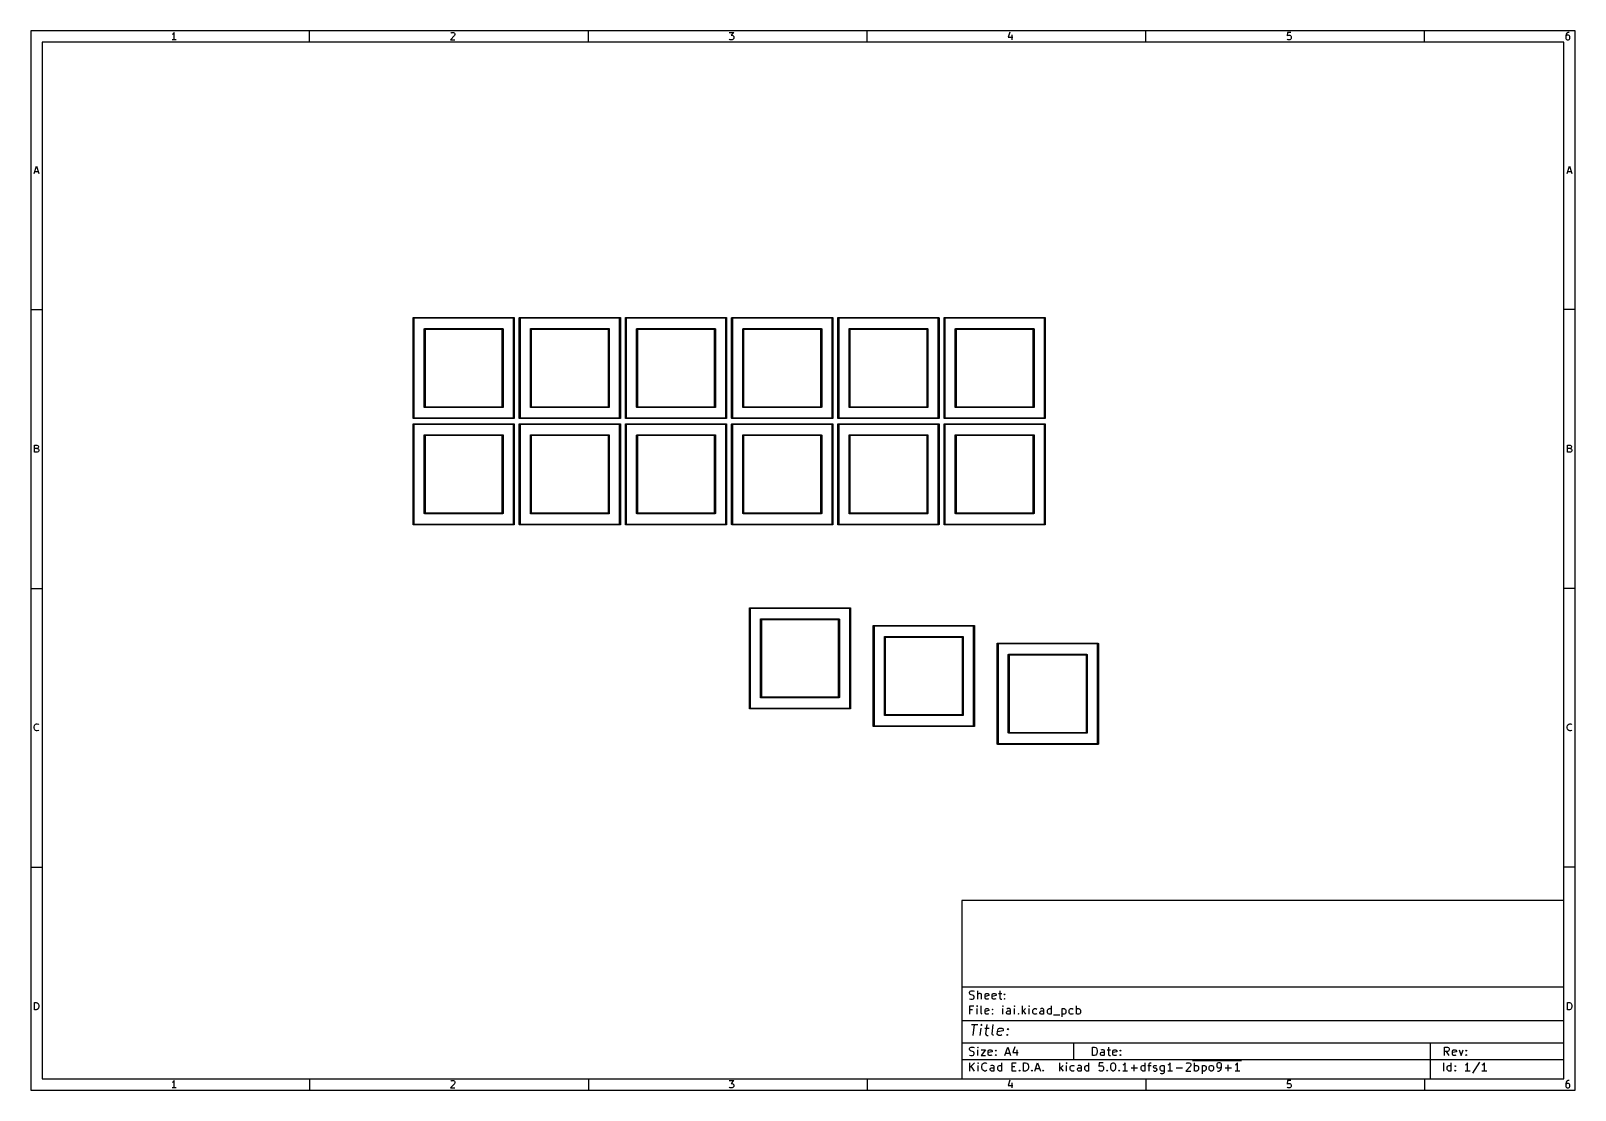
# Model space of a CAD drawing. Extents: x 10 to 287, y -200 to -10.
import ezdxf

# ---------------------------------------------------------------- set-up
doc = ezdxf.new("R2010")
doc.units = 0
doc.header["$MEASUREMENT"] = 0
doc.layers.add('BLACK', color=7, linetype='CONTINUOUS')

msp = doc.modelspace()

# ---------------------------------------------------------------- linework, layer by layer
at = {"layer": 'BLACK', "linetype": 'CONTINUOUS'}
for p, q in [((10, -10), (10, -200.007)), ((287.002, -10), (10, -10)), ((35.4464, -10.5976), (35.3226, -10.6595)), ((35.5702, -10.4738), (35.4464, -10.5976)), ((35.694, -10.2881), (35.5702, -10.4738)), ((35.694, -11.5881), (35.694, -10.2881)), ((60, -12), (60, -10)), ((86.0036, -10.8452), (85.2607, -11.5881)), ((85.3226, -10.4119), (85.3845, -10.35)), ((85.3845, -10.35), (85.5083, -10.2881)), ((85.5083, -10.2881), (85.8179, -10.2881)), ((85.8179, -10.2881), (85.9417, -10.35)), ((85.9417, -10.35), (86.0036, -10.4119)), ((86.0036, -10.4119), (86.0655, -10.5357)), ((86.0655, -10.6595), (86.0036, -10.8452)), ((86.0655, -10.5357), (86.0655, -10.6595)), ((110, -12), (110, -10)), ((135.261, -10.2881), (136.065, -10.2881)), ((136.065, -10.2881), (135.632, -10.7833)), ((135.632, -10.7833), (135.818, -10.7833)), ((135.818, -10.7833), (135.942, -10.8452)), ((135.942, -10.8452), (136.004, -10.9071)), ((136.004, -10.9071), (136.065, -11.031)), ((136.065, -11.031), (136.065, -11.3405)), ((160, -12), (160, -10)), ((185.632, -10.2262), (185.323, -11.1548)), ((185.942, -10.7214), (185.942, -11.5881)), ((210, -12), (210, -10)), ((235.385, -10.2881), (235.323, -10.9071)), ((235.323, -10.9071), (235.385, -10.8452)), ((236.004, -10.2881), (235.385, -10.2881)), ((235.385, -10.8452), (235.508, -10.7833)), ((235.508, -10.7833), (235.818, -10.7833)), ((235.818, -10.7833), (235.942, -10.8452)), ((235.942, -10.8452), (236.004, -10.9071)), ((236.004, -10.9071), (236.065, -11.031)), ((236.065, -11.031), (236.065, -11.3405)), ((260, -12), (260, -10)), ((285.385, -10.5976), (285.323, -10.8452)), ((285.323, -10.8452), (285.323, -11.3405)), ((285.385, -10.9071), (285.323, -11.031)), ((285.508, -10.4119), (285.385, -10.5976)), ((285.446, -10.8452), (285.385, -10.9071)), ((285.57, -10.7833), (285.446, -10.8452)), ((285.57, -10.35), (285.508, -10.4119)), ((285.694, -10.2881), (285.57, -10.35)), ((285.818, -10.7833), (285.57, -10.7833)), ((285.942, -10.2881), (285.694, -10.2881)), ((285.942, -10.8452), (285.818, -10.7833)), ((286.004, -10.9071), (285.942, -10.8452)), ((286.065, -11.031), (286.004, -10.9071)), ((286.065, -11.3405), (286.065, -11.031)), ((287.002, -200.007), (287.002, -10)), ((12, -12), (12, -198.007)), ((285.002, -12), (12, -12)), ((36.0655, -11.5881), (35.3226, -11.5881)), ((85.2607, -11.5881), (86.0655, -11.5881)), ((135.323, -11.5262), (135.261, -11.4643)), ((135.446, -11.5881), (135.323, -11.5262)), ((135.818, -11.5881), (135.446, -11.5881)), ((135.942, -11.5262), (135.818, -11.5881)), ((136.004, -11.4643), (135.942, -11.5262)), ((136.065, -11.3405), (136.004, -11.4643)), ((185.323, -11.1548), (186.127, -11.1548)), ((235.385, -11.5262), (235.323, -11.4643)), ((235.508, -11.5881), (235.385, -11.5262)), ((235.818, -11.5881), (235.508, -11.5881)), ((235.942, -11.5262), (235.818, -11.5881)), ((236.004, -11.4643), (235.942, -11.5262)), ((236.065, -11.3405), (236.004, -11.4643)), ((285.002, -198.007), (285.002, -12)), ((285.323, -11.3405), (285.385, -11.4643)), ((285.385, -11.4643), (285.446, -11.5262)), ((285.446, -11.5262), (285.57, -11.5881)), ((285.57, -11.5881), (285.818, -11.5881)), ((285.818, -11.5881), (285.942, -11.5262)), ((285.942, -11.5262), (286.004, -11.4643)), ((286.004, -11.4643), (286.065, -11.3405)), ((10.5667, -35.5881), (11, -34.2881)), ((10.6905, -35.2167), (11.3095, -35.2167)), ((11, -34.2881), (11.4333, -35.5881)), ((285.569, -35.5881), (286.002, -34.2881)), ((285.693, -35.2167), (286.312, -35.2167)), ((286.002, -34.2881), (286.436, -35.5881)), ((10, -60), (12, -60)), ((287.002, -60), (285.002, -60)), ((78.555, -61.4718), (78.5573, -61.4655)), ((78.555, -61.4784), (78.555, -61.4718)), ((78.555, -79.4916), (78.555, -61.4784)), ((78.5573, -61.4655), (78.5584, -61.459)), ((78.5584, -61.459), (78.5618, -61.4532)), ((78.5618, -61.4532), (78.564, -61.4469)), ((78.564, -61.4469), (78.5683, -61.4418)), ((78.5683, -61.4418), (78.5717, -61.436)), ((78.5717, -61.436), (78.5768, -61.4318)), ((78.5768, -61.4318), (78.581, -61.4267)), ((78.581, -61.4267), (78.5868, -61.4233)), ((78.5868, -61.4233), (78.5919, -61.419)), ((78.5919, -61.419), (78.5982, -61.4168)), ((78.5982, -61.4168), (78.604, -61.4134)), ((78.604, -61.4134), (78.6105, -61.4123)), ((78.6105, -61.4123), (78.6168, -61.41)), ((78.6168, -61.41), (78.6234, -61.41)), ((78.6234, -61.41), (78.6234, -61.41)), ((78.6234, -61.41), (96.6366, -61.41)), ((78.705, -61.56), (78.705, -79.41)), ((96.555, -61.56), (78.705, -61.56)), ((80.555, -63.4718), (80.5573, -63.4655)), ((80.555, -63.4784), (80.555, -63.4718)), ((80.555, -77.4916), (80.555, -63.4784)), ((80.5573, -63.4655), (80.5584, -63.459)), ((80.5584, -63.459), (80.5618, -63.4532)), ((80.5618, -63.4532), (80.564, -63.4469)), ((80.564, -63.4469), (80.5683, -63.4418)), ((80.5683, -63.4418), (80.5717, -63.436)), ((80.5717, -63.436), (80.5768, -63.4318)), ((80.5768, -63.4318), (80.581, -63.4267)), ((80.581, -63.4267), (80.5868, -63.4233)), ((80.5868, -63.4233), (80.5919, -63.419)), ((80.5919, -63.419), (80.5982, -63.4168)), ((80.5982, -63.4168), (80.604, -63.4134)), ((80.604, -63.4134), (80.6105, -63.4123)), ((80.6105, -63.4123), (80.6168, -63.41)), ((80.6168, -63.41), (80.6234, -63.41)), ((80.6234, -63.41), (80.6234, -63.41)), ((80.6234, -63.41), (94.6366, -63.41)), ((80.705, -63.56), (80.705, -77.41)), ((94.555, -63.56), (80.705, -63.56)), ((94.555, -77.41), (94.555, -63.56)), ((94.6366, -63.41), (94.6432, -63.41)), ((94.6366, -63.41), (94.6366, -63.41)), ((94.6432, -63.41), (94.6495, -63.4123)), ((94.6495, -63.4123), (94.656, -63.4134)), ((94.656, -63.4134), (94.6618, -63.4168)), ((94.6618, -63.4168), (94.6681, -63.419)), ((94.6681, -63.419), (94.6732, -63.4233)), ((94.6732, -63.4233), (94.679, -63.4267)), ((94.679, -63.4267), (94.6832, -63.4318)), ((94.6832, -63.4318), (94.6883, -63.436)), ((94.6883, -63.436), (94.6917, -63.4418)), ((94.6917, -63.4418), (94.696, -63.4469)), ((94.696, -63.4469), (94.6982, -63.4532)), ((94.6982, -63.4532), (94.7016, -63.459)), ((94.7016, -63.459), (94.7027, -63.4655)), ((94.7027, -63.4655), (94.705, -63.4718)), ((94.705, -63.4718), (94.705, -63.4784)), ((94.705, -63.4784), (94.705, -63.4784)), ((94.705, -63.4784), (94.705, -77.4916)), ((96.555, -79.41), (96.555, -61.56)), ((96.6366, -61.41), (96.6432, -61.41)), ((96.6366, -61.41), (96.6366, -61.41)), ((96.6432, -61.41), (96.6495, -61.4123)), ((96.6495, -61.4123), (96.656, -61.4134)), ((96.656, -61.4134), (96.6618, -61.4168)), ((96.6618, -61.4168), (96.6681, -61.419)), ((96.6681, -61.419), (96.6732, -61.4233)), ((96.6732, -61.4233), (96.679, -61.4267)), ((96.679, -61.4267), (96.6832, -61.4318)), ((96.6832, -61.4318), (96.6883, -61.436)), ((96.6883, -61.436), (96.6917, -61.4418)), ((96.6917, -61.4418), (96.696, -61.4469)), ((96.696, -61.4469), (96.6982, -61.4532)), ((96.6982, -61.4532), (96.7016, -61.459)), ((96.7016, -61.459), (96.7027, -61.4655)), ((96.7027, -61.4655), (96.705, -61.4718)), ((96.705, -61.4718), (96.705, -61.4784)), ((96.705, -61.4784), (96.705, -61.4784)), ((96.705, -61.4784), (96.705, -79.4916)), ((97.605, -61.4718), (97.6073, -61.4655)), ((97.605, -61.4784), (97.605, -61.4718)), ((97.605, -79.4916), (97.605, -61.4784)), ((97.6073, -61.4655), (97.6084, -61.459)), ((97.6084, -61.459), (97.6118, -61.4532)), ((97.6118, -61.4532), (97.614, -61.4469)), ((97.614, -61.4469), (97.6183, -61.4418)), ((97.6183, -61.4418), (97.6217, -61.436)), ((97.6217, -61.436), (97.6268, -61.4318)), ((97.6268, -61.4318), (97.631, -61.4267)), ((97.631, -61.4267), (97.6368, -61.4233)), ((97.6368, -61.4233), (97.6419, -61.419)), ((97.6419, -61.419), (97.6482, -61.4168)), ((97.6482, -61.4168), (97.654, -61.4134)), ((97.654, -61.4134), (97.6605, -61.4123)), ((97.6605, -61.4123), (97.6668, -61.41)), ((97.6668, -61.41), (97.6734, -61.41)), ((97.6734, -61.41), (97.6734, -61.41)), ((97.6734, -61.41), (115.687, -61.41)), ((97.755, -61.56), (97.755, -79.41)), ((115.605, -61.56), (97.755, -61.56)), ((99.605, -63.4718), (99.6073, -63.4655)), ((99.605, -63.4784), (99.605, -63.4718)), ((99.605, -77.4916), (99.605, -63.4784)), ((99.6073, -63.4655), (99.6084, -63.459)), ((99.6084, -63.459), (99.6118, -63.4532)), ((99.6118, -63.4532), (99.614, -63.4469)), ((99.614, -63.4469), (99.6183, -63.4418)), ((99.6183, -63.4418), (99.6217, -63.436)), ((99.6217, -63.436), (99.6268, -63.4318)), ((99.6268, -63.4318), (99.631, -63.4267)), ((99.631, -63.4267), (99.6368, -63.4233)), ((99.6368, -63.4233), (99.6419, -63.419)), ((99.6419, -63.419), (99.6482, -63.4168)), ((99.6482, -63.4168), (99.654, -63.4134)), ((99.654, -63.4134), (99.6605, -63.4123)), ((99.6605, -63.4123), (99.6668, -63.41)), ((99.6668, -63.41), (99.6734, -63.41)), ((99.6734, -63.41), (99.6734, -63.41)), ((99.6734, -63.41), (113.687, -63.41)), ((99.755, -63.56), (99.755, -77.41)), ((113.605, -63.56), (99.755, -63.56)), ((113.605, -77.41), (113.605, -63.56)), ((113.687, -63.41), (113.693, -63.41)), ((113.687, -63.41), (113.687, -63.41)), ((113.693, -63.41), (113.699, -63.4123)), ((113.699, -63.4123), (113.706, -63.4134)), ((113.706, -63.4134), (113.712, -63.4168)), ((113.712, -63.4168), (113.718, -63.419)), ((113.718, -63.419), (113.723, -63.4233)), ((113.723, -63.4233), (113.729, -63.4267)), ((113.729, -63.4267), (113.733, -63.4318)), ((113.733, -63.4318), (113.738, -63.436)), ((113.738, -63.436), (113.742, -63.4418)), ((113.742, -63.4418), (113.746, -63.4469)), ((113.746, -63.4469), (113.748, -63.4532)), ((113.748, -63.4532), (113.752, -63.459)), ((113.752, -63.459), (113.753, -63.4655)), ((113.753, -63.4655), (113.755, -63.4718)), ((113.755, -63.4718), (113.755, -63.4784)), ((113.755, -63.4784), (113.755, -63.4784)), ((113.755, -63.4784), (113.755, -77.4916)), ((115.605, -79.41), (115.605, -61.56)), ((115.687, -61.41), (115.693, -61.41)), ((115.687, -61.41), (115.687, -61.41)), ((115.693, -61.41), (115.699, -61.4123)), ((115.699, -61.4123), (115.706, -61.4134)), ((115.706, -61.4134), (115.712, -61.4168)), ((115.712, -61.4168), (115.718, -61.419)), ((115.718, -61.419), (115.723, -61.4233)), ((115.723, -61.4233), (115.729, -61.4267)), ((115.729, -61.4267), (115.733, -61.4318)), ((115.733, -61.4318), (115.738, -61.436)), ((115.738, -61.436), (115.742, -61.4418)), ((115.742, -61.4418), (115.746, -61.4469)), ((115.746, -61.4469), (115.748, -61.4532)), ((115.748, -61.4532), (115.752, -61.459)), ((115.752, -61.459), (115.753, -61.4655)), ((115.753, -61.4655), (115.755, -61.4718)), ((115.755, -61.4718), (115.755, -61.4784)), ((115.755, -61.4784), (115.755, -61.4784)), ((115.755, -61.4784), (115.755, -79.4916)), ((116.655, -61.4718), (116.657, -61.4655)), ((116.655, -61.4784), (116.655, -61.4718)), ((116.655, -79.4916), (116.655, -61.4784)), ((116.657, -61.4655), (116.658, -61.459)), ((116.658, -61.459), (116.662, -61.4532)), ((116.662, -61.4532), (116.664, -61.4469)), ((116.664, -61.4469), (116.668, -61.4418)), ((116.668, -61.4418), (116.672, -61.436)), ((116.672, -61.436), (116.677, -61.4318)), ((116.677, -61.4318), (116.681, -61.4267)), ((116.681, -61.4267), (116.687, -61.4233)), ((116.687, -61.4233), (116.692, -61.419)), ((116.692, -61.419), (116.698, -61.4168)), ((116.698, -61.4168), (116.704, -61.4134)), ((116.704, -61.4134), (116.711, -61.4123)), ((116.711, -61.4123), (116.717, -61.41)), ((116.717, -61.41), (116.723, -61.41)), ((116.723, -61.41), (116.723, -61.41)), ((116.723, -61.41), (134.737, -61.41)), ((116.805, -61.56), (116.805, -79.41)), ((134.655, -61.56), (116.805, -61.56)), ((118.655, -63.4718), (118.657, -63.4655)), ((118.655, -63.4784), (118.655, -63.4718)), ((118.655, -77.4916), (118.655, -63.4784)), ((118.657, -63.4655), (118.658, -63.459)), ((118.658, -63.459), (118.662, -63.4532)), ((118.662, -63.4532), (118.664, -63.4469)), ((118.664, -63.4469), (118.668, -63.4418)), ((118.668, -63.4418), (118.672, -63.436)), ((118.672, -63.436), (118.677, -63.4318)), ((118.677, -63.4318), (118.681, -63.4267)), ((118.681, -63.4267), (118.687, -63.4233)), ((118.687, -63.4233), (118.692, -63.419)), ((118.692, -63.419), (118.698, -63.4168)), ((118.698, -63.4168), (118.704, -63.4134)), ((118.704, -63.4134), (118.711, -63.4123)), ((118.711, -63.4123), (118.717, -63.41)), ((118.717, -63.41), (118.723, -63.41)), ((118.723, -63.41), (118.723, -63.41)), ((118.723, -63.41), (132.737, -63.41)), ((118.805, -63.56), (118.805, -77.41)), ((132.655, -63.56), (118.805, -63.56)), ((132.655, -77.41), (132.655, -63.56)), ((132.737, -63.41), (132.743, -63.41)), ((132.737, -63.41), (132.737, -63.41)), ((132.743, -63.41), (132.749, -63.4123)), ((132.749, -63.4123), (132.756, -63.4134)), ((132.756, -63.4134), (132.762, -63.4168)), ((132.762, -63.4168), (132.768, -63.419)), ((132.768, -63.419), (132.773, -63.4233)), ((132.773, -63.4233), (132.779, -63.4267)), ((132.779, -63.4267), (132.783, -63.4318)), ((132.783, -63.4318), (132.788, -63.436)), ((132.788, -63.436), (132.792, -63.4418)), ((132.792, -63.4418), (132.796, -63.4469)), ((132.796, -63.4469), (132.798, -63.4532)), ((132.798, -63.4532), (132.802, -63.459)), ((132.802, -63.459), (132.803, -63.4655)), ((132.803, -63.4655), (132.805, -63.4718)), ((132.805, -63.4718), (132.805, -63.4784)), ((132.805, -63.4784), (132.805, -63.4784)), ((132.805, -63.4784), (132.805, -77.4916)), ((134.655, -79.41), (134.655, -61.56)), ((134.737, -61.41), (134.743, -61.41)), ((134.737, -61.41), (134.737, -61.41)), ((134.743, -61.41), (134.749, -61.4123)), ((134.749, -61.4123), (134.756, -61.4134)), ((134.756, -61.4134), (134.762, -61.4168)), ((134.762, -61.4168), (134.768, -61.419)), ((134.768, -61.419), (134.773, -61.4233)), ((134.773, -61.4233), (134.779, -61.4267)), ((134.779, -61.4267), (134.783, -61.4318)), ((134.783, -61.4318), (134.788, -61.436)), ((134.788, -61.436), (134.792, -61.4418)), ((134.792, -61.4418), (134.796, -61.4469)), ((134.796, -61.4469), (134.798, -61.4532)), ((134.798, -61.4532), (134.802, -61.459)), ((134.802, -61.459), (134.803, -61.4655)), ((134.803, -61.4655), (134.805, -61.4718)), ((134.805, -61.4718), (134.805, -61.4784)), ((134.805, -61.4784), (134.805, -61.4784)), ((134.805, -61.4784), (134.805, -79.4916)), ((135.705, -61.4718), (135.707, -61.4655)), ((135.705, -61.4784), (135.705, -61.4718)), ((135.705, -79.4916), (135.705, -61.4784)), ((135.707, -61.4655), (135.708, -61.459)), ((135.708, -61.459), (135.712, -61.4532)), ((135.712, -61.4532), (135.714, -61.4469)), ((135.714, -61.4469), (135.718, -61.4418)), ((135.718, -61.4418), (135.722, -61.436)), ((135.722, -61.436), (135.727, -61.4318)), ((135.727, -61.4318), (135.731, -61.4267)), ((135.731, -61.4267), (135.737, -61.4233)), ((135.737, -61.4233), (135.742, -61.419)), ((135.742, -61.419), (135.748, -61.4168)), ((135.748, -61.4168), (135.754, -61.4134)), ((135.754, -61.4134), (135.761, -61.4123)), ((135.761, -61.4123), (135.767, -61.41)), ((135.767, -61.41), (135.773, -61.41)), ((135.773, -61.41), (135.773, -61.41)), ((135.773, -61.41), (153.787, -61.41)), ((135.855, -61.56), (135.855, -79.41)), ((153.705, -61.56), (135.855, -61.56)), ((137.705, -63.4718), (137.707, -63.4655)), ((137.705, -63.4784), (137.705, -63.4718)), ((137.705, -77.4916), (137.705, -63.4784)), ((137.707, -63.4655), (137.708, -63.459)), ((137.708, -63.459), (137.712, -63.4532)), ((137.712, -63.4532), (137.714, -63.4469)), ((137.714, -63.4469), (137.718, -63.4418)), ((137.718, -63.4418), (137.722, -63.436)), ((137.722, -63.436), (137.727, -63.4318)), ((137.727, -63.4318), (137.731, -63.4267)), ((137.731, -63.4267), (137.737, -63.4233)), ((137.737, -63.4233), (137.742, -63.419)), ((137.742, -63.419), (137.748, -63.4168)), ((137.748, -63.4168), (137.754, -63.4134)), ((137.754, -63.4134), (137.761, -63.4123)), ((137.761, -63.4123), (137.767, -63.41)), ((137.767, -63.41), (137.773, -63.41)), ((137.773, -63.41), (137.773, -63.41)), ((137.773, -63.41), (151.787, -63.41)), ((137.855, -63.56), (137.855, -77.41)), ((151.705, -63.56), (137.855, -63.56)), ((151.705, -77.41), (151.705, -63.56)), ((151.787, -63.41), (151.793, -63.41)), ((151.787, -63.41), (151.787, -63.41)), ((151.793, -63.41), (151.799, -63.4123)), ((151.799, -63.4123), (151.806, -63.4134)), ((151.806, -63.4134), (151.812, -63.4168)), ((151.812, -63.4168), (151.818, -63.419)), ((151.818, -63.419), (151.823, -63.4233)), ((151.823, -63.4233), (151.829, -63.4267)), ((151.829, -63.4267), (151.833, -63.4318)), ((151.833, -63.4318), (151.838, -63.436)), ((151.838, -63.436), (151.842, -63.4418)), ((151.842, -63.4418), (151.846, -63.4469)), ((151.846, -63.4469), (151.848, -63.4532)), ((151.848, -63.4532), (151.852, -63.459)), ((151.852, -63.459), (151.853, -63.4655)), ((151.853, -63.4655), (151.855, -63.4718)), ((151.855, -63.4718), (151.855, -63.4784)), ((151.855, -63.4784), (151.855, -63.4784)), ((151.855, -63.4784), (151.855, -77.4916)), ((153.705, -79.41), (153.705, -61.56)), ((153.787, -61.41), (153.793, -61.41)), ((153.787, -61.41), (153.787, -61.41)), ((153.793, -61.41), (153.799, -61.4123)), ((153.799, -61.4123), (153.806, -61.4134)), ((153.806, -61.4134), (153.812, -61.4168)), ((153.812, -61.4168), (153.818, -61.419)), ((153.818, -61.419), (153.823, -61.4233)), ((153.823, -61.4233), (153.829, -61.4267)), ((153.829, -61.4267), (153.833, -61.4318)), ((153.833, -61.4318), (153.838, -61.436)), ((153.838, -61.436), (153.842, -61.4418)), ((153.842, -61.4418), (153.846, -61.4469)), ((153.846, -61.4469), (153.848, -61.4532)), ((153.848, -61.4532), (153.852, -61.459)), ((153.852, -61.459), (153.853, -61.4655)), ((153.853, -61.4655), (153.855, -61.4718)), ((153.855, -61.4718), (153.855, -61.4784)), ((153.855, -61.4784), (153.855, -61.4784)), ((153.855, -61.4784), (153.855, -79.4916)), ((154.755, -61.4718), (154.757, -61.4655)), ((154.755, -61.4784), (154.755, -61.4718)), ((154.755, -79.4916), (154.755, -61.4784)), ((154.757, -61.4655), (154.758, -61.459)), ((154.758, -61.459), (154.762, -61.4532)), ((154.762, -61.4532), (154.764, -61.4469)), ((154.764, -61.4469), (154.768, -61.4418)), ((154.768, -61.4418), (154.772, -61.436)), ((154.772, -61.436), (154.777, -61.4318)), ((154.777, -61.4318), (154.781, -61.4267)), ((154.781, -61.4267), (154.787, -61.4233)), ((154.787, -61.4233), (154.792, -61.419)), ((154.792, -61.419), (154.798, -61.4168)), ((154.798, -61.4168), (154.804, -61.4134)), ((154.804, -61.4134), (154.811, -61.4123)), ((154.811, -61.4123), (154.817, -61.41)), ((154.817, -61.41), (154.823, -61.41)), ((154.823, -61.41), (154.823, -61.41)), ((154.823, -61.41), (172.837, -61.41)), ((154.905, -61.56), (154.905, -79.41)), ((172.755, -61.56), (154.905, -61.56)), ((156.755, -63.4718), (156.757, -63.4655)), ((156.755, -63.4784), (156.755, -63.4718)), ((156.755, -77.4916), (156.755, -63.4784)), ((156.757, -63.4655), (156.758, -63.459)), ((156.758, -63.459), (156.762, -63.4532)), ((156.762, -63.4532), (156.764, -63.4469)), ((156.764, -63.4469), (156.768, -63.4418)), ((156.768, -63.4418), (156.772, -63.436)), ((156.772, -63.436), (156.777, -63.4318)), ((156.777, -63.4318), (156.781, -63.4267)), ((156.781, -63.4267), (156.787, -63.4233)), ((156.787, -63.4233), (156.792, -63.419)), ((156.792, -63.419), (156.798, -63.4168)), ((156.798, -63.4168), (156.804, -63.4134)), ((156.804, -63.4134), (156.811, -63.4123)), ((156.811, -63.4123), (156.817, -63.41)), ((156.817, -63.41), (156.823, -63.41)), ((156.823, -63.41), (156.823, -63.41)), ((156.823, -63.41), (170.837, -63.41)), ((156.905, -63.56), (156.905, -77.41)), ((170.755, -63.56), (156.905, -63.56)), ((170.755, -77.41), (170.755, -63.56)), ((170.837, -63.41), (170.843, -63.41)), ((170.837, -63.41), (170.837, -63.41)), ((170.843, -63.41), (170.849, -63.4123)), ((170.849, -63.4123), (170.856, -63.4134)), ((170.856, -63.4134), (170.862, -63.4168)), ((170.862, -63.4168), (170.868, -63.419)), ((170.868, -63.419), (170.873, -63.4233)), ((170.873, -63.4233), (170.879, -63.4267)), ((170.879, -63.4267), (170.883, -63.4318)), ((170.883, -63.4318), (170.888, -63.436)), ((170.888, -63.436), (170.892, -63.4418)), ((170.892, -63.4418), (170.896, -63.4469)), ((170.896, -63.4469), (170.898, -63.4532)), ((170.898, -63.4532), (170.902, -63.459)), ((170.902, -63.459), (170.903, -63.4655)), ((170.903, -63.4655), (170.905, -63.4718)), ((170.905, -63.4718), (170.905, -63.4784)), ((170.905, -63.4784), (170.905, -63.4784)), ((170.905, -63.4784), (170.905, -77.4916)), ((172.755, -79.41), (172.755, -61.56)), ((172.837, -61.41), (172.843, -61.41)), ((172.837, -61.41), (172.837, -61.41)), ((172.843, -61.41), (172.849, -61.4123)), ((172.849, -61.4123), (172.856, -61.4134)), ((172.856, -61.4134), (172.862, -61.4168)), ((172.862, -61.4168), (172.868, -61.419)), ((172.868, -61.419), (172.873, -61.4233)), ((172.873, -61.4233), (172.879, -61.4267)), ((172.879, -61.4267), (172.883, -61.4318)), ((172.883, -61.4318), (172.888, -61.436)), ((172.888, -61.436), (172.892, -61.4418)), ((172.892, -61.4418), (172.896, -61.4469)), ((172.896, -61.4469), (172.898, -61.4532)), ((172.898, -61.4532), (172.902, -61.459)), ((172.902, -61.459), (172.903, -61.4655)), ((172.903, -61.4655), (172.905, -61.4718)), ((172.905, -61.4718), (172.905, -61.4784)), ((172.905, -61.4784), (172.905, -61.4784)), ((172.905, -61.4784), (172.905, -79.4916)), ((173.805, -61.4718), (173.807, -61.4655)), ((173.805, -61.4784), (173.805, -61.4718)), ((173.805, -79.4916), (173.805, -61.4784)), ((173.807, -61.4655), (173.808, -61.459)), ((173.808, -61.459), (173.812, -61.4532)), ((173.812, -61.4532), (173.814, -61.4469)), ((173.814, -61.4469), (173.818, -61.4418)), ((173.818, -61.4418), (173.822, -61.436)), ((173.822, -61.436), (173.827, -61.4318)), ((173.827, -61.4318), (173.831, -61.4267)), ((173.831, -61.4267), (173.837, -61.4233)), ((173.837, -61.4233), (173.842, -61.419)), ((173.842, -61.419), (173.848, -61.4168)), ((173.848, -61.4168), (173.854, -61.4134)), ((173.854, -61.4134), (173.861, -61.4123)), ((173.861, -61.4123), (173.867, -61.41)), ((173.867, -61.41), (173.873, -61.41)), ((173.873, -61.41), (173.873, -61.41)), ((173.873, -61.41), (191.887, -61.41)), ((173.955, -61.56), (173.955, -79.41)), ((191.805, -61.56), (173.955, -61.56)), ((175.805, -63.4718), (175.807, -63.4655)), ((175.805, -63.4784), (175.805, -63.4718)), ((175.805, -77.4916), (175.805, -63.4784)), ((175.807, -63.4655), (175.808, -63.459)), ((175.808, -63.459), (175.812, -63.4532)), ((175.812, -63.4532), (175.814, -63.4469)), ((175.814, -63.4469), (175.818, -63.4418)), ((175.818, -63.4418), (175.822, -63.436)), ((175.822, -63.436), (175.827, -63.4318)), ((175.827, -63.4318), (175.831, -63.4267)), ((175.831, -63.4267), (175.837, -63.4233)), ((175.837, -63.4233), (175.842, -63.419)), ((175.842, -63.419), (175.848, -63.4168)), ((175.848, -63.4168), (175.854, -63.4134)), ((175.854, -63.4134), (175.861, -63.4123)), ((175.861, -63.4123), (175.867, -63.41)), ((175.867, -63.41), (175.873, -63.41)), ((175.873, -63.41), (175.873, -63.41)), ((175.873, -63.41), (189.887, -63.41)), ((175.955, -63.56), (175.955, -77.41)), ((189.805, -63.56), (175.955, -63.56)), ((189.805, -77.41), (189.805, -63.56)), ((189.887, -63.41), (189.893, -63.41)), ((189.887, -63.41), (189.887, -63.41)), ((189.893, -63.41), (189.899, -63.4123)), ((189.899, -63.4123), (189.906, -63.4134)), ((189.906, -63.4134), (189.912, -63.4168)), ((189.912, -63.4168), (189.918, -63.419)), ((189.918, -63.419), (189.923, -63.4233)), ((189.923, -63.4233), (189.929, -63.4267)), ((189.929, -63.4267), (189.933, -63.4318)), ((189.933, -63.4318), (189.938, -63.436)), ((189.938, -63.436), (189.942, -63.4418)), ((189.942, -63.4418), (189.946, -63.4469)), ((189.946, -63.4469), (189.948, -63.4532)), ((189.948, -63.4532), (189.952, -63.459)), ((189.952, -63.459), (189.953, -63.4655)), ((189.953, -63.4655), (189.955, -63.4718)), ((189.955, -63.4718), (189.955, -63.4784)), ((189.955, -63.4784), (189.955, -63.4784)), ((189.955, -63.4784), (189.955, -77.4916)), ((191.805, -79.41), (191.805, -61.56)), ((191.887, -61.41), (191.893, -61.41)), ((191.887, -61.41), (191.887, -61.41)), ((191.893, -61.41), (191.899, -61.4123)), ((191.899, -61.4123), (191.906, -61.4134)), ((191.906, -61.4134), (191.912, -61.4168)), ((191.912, -61.4168), (191.918, -61.419)), ((191.918, -61.419), (191.923, -61.4233)), ((191.923, -61.4233), (191.929, -61.4267)), ((191.929, -61.4267), (191.933, -61.4318)), ((191.933, -61.4318), (191.938, -61.436)), ((191.938, -61.436), (191.942, -61.4418)), ((191.942, -61.4418), (191.946, -61.4469)), ((191.946, -61.4469), (191.948, -61.4532)), ((191.948, -61.4532), (191.952, -61.459)), ((191.952, -61.459), (191.953, -61.4655)), ((191.953, -61.4655), (191.955, -61.4718)), ((191.955, -61.4718), (191.955, -61.4784)), ((191.955, -61.4784), (191.955, -61.4784)), ((191.955, -61.4784), (191.955, -79.4916)), ((80.555, -77.4982), (80.555, -77.4916)), ((80.555, -77.4916), (80.555, -77.4916)), ((80.5573, -77.5045), (80.555, -77.4982)), ((80.5584, -77.511), (80.5573, -77.5045)), ((80.5618, -77.5168), (80.5584, -77.511)), ((80.564, -77.5231), (80.5618, -77.5168)), ((80.5683, -77.5282), (80.564, -77.5231)), ((80.5717, -77.534), (80.5683, -77.5282)), ((80.5768, -77.5382), (80.5717, -77.534)), ((80.581, -77.5433), (80.5768, -77.5382)), ((80.5868, -77.5467), (80.581, -77.5433)), ((80.5919, -77.551), (80.5868, -77.5467)), ((80.5982, -77.5532), (80.5919, -77.551)), ((80.604, -77.5566), (80.5982, -77.5532)), ((80.6105, -77.5577), (80.604, -77.5566)), ((80.6168, -77.56), (80.6105, -77.5577)), ((80.6234, -77.56), (80.6168, -77.56)), ((94.6366, -77.56), (80.6234, -77.56)), ((80.6234, -77.56), (80.6234, -77.56)), ((80.705, -77.41), (94.555, -77.41)), ((94.6432, -77.56), (94.6366, -77.56)), ((94.6366, -77.56), (94.6366, -77.56)), ((94.6495, -77.5577), (94.6432, -77.56)), ((94.656, -77.5566), (94.6495, -77.5577)), ((94.6618, -77.5532), (94.656, -77.5566)), ((94.6681, -77.551), (94.6618, -77.5532)), ((94.6732, -77.5467), (94.6681, -77.551)), ((94.679, -77.5433), (94.6732, -77.5467)), ((94.6832, -77.5382), (94.679, -77.5433)), ((94.6883, -77.534), (94.6832, -77.5382)), ((94.6917, -77.5282), (94.6883, -77.534)), ((94.696, -77.5231), (94.6917, -77.5282)), ((94.6982, -77.5168), (94.696, -77.5231)), ((94.7016, -77.511), (94.6982, -77.5168)), ((94.7027, -77.5045), (94.7016, -77.511)), ((94.705, -77.4982), (94.7027, -77.5045)), ((94.705, -77.4916), (94.705, -77.4916)), ((94.705, -77.4916), (94.705, -77.4982)), ((99.605, -77.4982), (99.605, -77.4916)), ((99.605, -77.4916), (99.605, -77.4916)), ((99.6073, -77.5045), (99.605, -77.4982)), ((99.6084, -77.511), (99.6073, -77.5045)), ((99.6118, -77.5168), (99.6084, -77.511)), ((99.614, -77.5231), (99.6118, -77.5168)), ((99.6183, -77.5282), (99.614, -77.5231)), ((99.6217, -77.534), (99.6183, -77.5282)), ((99.6268, -77.5382), (99.6217, -77.534)), ((99.631, -77.5433), (99.6268, -77.5382)), ((99.6368, -77.5467), (99.631, -77.5433)), ((99.6419, -77.551), (99.6368, -77.5467)), ((99.6482, -77.5532), (99.6419, -77.551)), ((99.654, -77.5566), (99.6482, -77.5532)), ((99.6605, -77.5577), (99.654, -77.5566)), ((99.6668, -77.56), (99.6605, -77.5577)), ((99.6734, -77.56), (99.6668, -77.56)), ((113.687, -77.56), (99.6734, -77.56)), ((99.6734, -77.56), (99.6734, -77.56)), ((99.755, -77.41), (113.605, -77.41)), ((113.693, -77.56), (113.687, -77.56)), ((113.687, -77.56), (113.687, -77.56)), ((113.699, -77.5577), (113.693, -77.56)), ((113.706, -77.5566), (113.699, -77.5577)), ((113.712, -77.5532), (113.706, -77.5566)), ((113.718, -77.551), (113.712, -77.5532)), ((113.723, -77.5467), (113.718, -77.551)), ((113.729, -77.5433), (113.723, -77.5467)), ((113.733, -77.5382), (113.729, -77.5433)), ((113.738, -77.534), (113.733, -77.5382)), ((113.742, -77.5282), (113.738, -77.534)), ((113.746, -77.5231), (113.742, -77.5282)), ((113.748, -77.5168), (113.746, -77.5231)), ((113.752, -77.511), (113.748, -77.5168)), ((113.753, -77.5045), (113.752, -77.511)), ((113.755, -77.4982), (113.753, -77.5045)), ((113.755, -77.4916), (113.755, -77.4916)), ((113.755, -77.4916), (113.755, -77.4982)), ((118.655, -77.4982), (118.655, -77.4916)), ((118.655, -77.4916), (118.655, -77.4916)), ((118.657, -77.5045), (118.655, -77.4982)), ((118.658, -77.511), (118.657, -77.5045)), ((118.662, -77.5168), (118.658, -77.511)), ((118.664, -77.5231), (118.662, -77.5168)), ((118.668, -77.5282), (118.664, -77.5231)), ((118.672, -77.534), (118.668, -77.5282)), ((118.677, -77.5382), (118.672, -77.534)), ((118.681, -77.5433), (118.677, -77.5382)), ((118.687, -77.5467), (118.681, -77.5433)), ((118.692, -77.551), (118.687, -77.5467)), ((118.698, -77.5532), (118.692, -77.551)), ((118.704, -77.5566), (118.698, -77.5532)), ((118.711, -77.5577), (118.704, -77.5566)), ((118.717, -77.56), (118.711, -77.5577)), ((118.723, -77.56), (118.717, -77.56)), ((132.737, -77.56), (118.723, -77.56)), ((118.723, -77.56), (118.723, -77.56)), ((118.805, -77.41), (132.655, -77.41)), ((132.743, -77.56), (132.737, -77.56)), ((132.737, -77.56), (132.737, -77.56)), ((132.749, -77.5577), (132.743, -77.56)), ((132.756, -77.5566), (132.749, -77.5577)), ((132.762, -77.5532), (132.756, -77.5566)), ((132.768, -77.551), (132.762, -77.5532)), ((132.773, -77.5467), (132.768, -77.551)), ((132.779, -77.5433), (132.773, -77.5467)), ((132.783, -77.5382), (132.779, -77.5433)), ((132.788, -77.534), (132.783, -77.5382)), ((132.792, -77.5282), (132.788, -77.534)), ((132.796, -77.5231), (132.792, -77.5282)), ((132.798, -77.5168), (132.796, -77.5231)), ((132.802, -77.511), (132.798, -77.5168)), ((132.803, -77.5045), (132.802, -77.511)), ((132.805, -77.4982), (132.803, -77.5045)), ((132.805, -77.4916), (132.805, -77.4916)), ((132.805, -77.4916), (132.805, -77.4982)), ((137.705, -77.4982), (137.705, -77.4916)), ((137.705, -77.4916), (137.705, -77.4916)), ((137.707, -77.5045), (137.705, -77.4982)), ((137.708, -77.511), (137.707, -77.5045)), ((137.712, -77.5168), (137.708, -77.511)), ((137.714, -77.5231), (137.712, -77.5168)), ((137.718, -77.5282), (137.714, -77.5231)), ((137.722, -77.534), (137.718, -77.5282)), ((137.727, -77.5382), (137.722, -77.534)), ((137.731, -77.5433), (137.727, -77.5382)), ((137.737, -77.5467), (137.731, -77.5433)), ((137.742, -77.551), (137.737, -77.5467)), ((137.748, -77.5532), (137.742, -77.551)), ((137.754, -77.5566), (137.748, -77.5532)), ((137.761, -77.5577), (137.754, -77.5566)), ((137.767, -77.56), (137.761, -77.5577)), ((137.773, -77.56), (137.767, -77.56)), ((151.787, -77.56), (137.773, -77.56)), ((137.773, -77.56), (137.773, -77.56)), ((137.855, -77.41), (151.705, -77.41)), ((151.793, -77.56), (151.787, -77.56)), ((151.787, -77.56), (151.787, -77.56)), ((151.799, -77.5577), (151.793, -77.56)), ((151.806, -77.5566), (151.799, -77.5577)), ((151.812, -77.5532), (151.806, -77.5566)), ((151.818, -77.551), (151.812, -77.5532)), ((151.823, -77.5467), (151.818, -77.551)), ((151.829, -77.5433), (151.823, -77.5467)), ((151.833, -77.5382), (151.829, -77.5433)), ((151.838, -77.534), (151.833, -77.5382)), ((151.842, -77.5282), (151.838, -77.534)), ((151.846, -77.5231), (151.842, -77.5282)), ((151.848, -77.5168), (151.846, -77.5231)), ((151.852, -77.511), (151.848, -77.5168)), ((151.853, -77.5045), (151.852, -77.511)), ((151.855, -77.4982), (151.853, -77.5045)), ((151.855, -77.4916), (151.855, -77.4916)), ((151.855, -77.4916), (151.855, -77.4982)), ((156.755, -77.4982), (156.755, -77.4916)), ((156.755, -77.4916), (156.755, -77.4916)), ((156.757, -77.5045), (156.755, -77.4982)), ((156.758, -77.511), (156.757, -77.5045)), ((156.762, -77.5168), (156.758, -77.511)), ((156.764, -77.5231), (156.762, -77.5168)), ((156.768, -77.5282), (156.764, -77.5231)), ((156.772, -77.534), (156.768, -77.5282)), ((156.777, -77.5382), (156.772, -77.534)), ((156.781, -77.5433), (156.777, -77.5382)), ((156.787, -77.5467), (156.781, -77.5433)), ((156.792, -77.551), (156.787, -77.5467)), ((156.798, -77.5532), (156.792, -77.551)), ((156.804, -77.5566), (156.798, -77.5532)), ((156.811, -77.5577), (156.804, -77.5566)), ((156.817, -77.56), (156.811, -77.5577)), ((156.823, -77.56), (156.817, -77.56)), ((170.837, -77.56), (156.823, -77.56)), ((156.823, -77.56), (156.823, -77.56)), ((156.905, -77.41), (170.755, -77.41)), ((170.843, -77.56), (170.837, -77.56)), ((170.837, -77.56), (170.837, -77.56)), ((170.849, -77.5577), (170.843, -77.56)), ((170.856, -77.5566), (170.849, -77.5577)), ((170.862, -77.5532), (170.856, -77.5566)), ((170.868, -77.551), (170.862, -77.5532)), ((170.873, -77.5467), (170.868, -77.551)), ((170.879, -77.5433), (170.873, -77.5467)), ((170.883, -77.5382), (170.879, -77.5433)), ((170.888, -77.534), (170.883, -77.5382)), ((170.892, -77.5282), (170.888, -77.534)), ((170.896, -77.5231), (170.892, -77.5282)), ((170.898, -77.5168), (170.896, -77.5231)), ((170.902, -77.511), (170.898, -77.5168)), ((170.903, -77.5045), (170.902, -77.511)), ((170.905, -77.4982), (170.903, -77.5045)), ((170.905, -77.4916), (170.905, -77.4916)), ((170.905, -77.4916), (170.905, -77.4982)), ((175.805, -77.4982), (175.805, -77.4916)), ((175.805, -77.4916), (175.805, -77.4916)), ((175.807, -77.5045), (175.805, -77.4982)), ((175.808, -77.511), (175.807, -77.5045)), ((175.812, -77.5168), (175.808, -77.511)), ((175.814, -77.5231), (175.812, -77.5168)), ((175.818, -77.5282), (175.814, -77.5231)), ((175.822, -77.534), (175.818, -77.5282)), ((175.827, -77.5382), (175.822, -77.534)), ((175.831, -77.5433), (175.827, -77.5382)), ((175.837, -77.5467), (175.831, -77.5433)), ((175.842, -77.551), (175.837, -77.5467)), ((175.848, -77.5532), (175.842, -77.551)), ((175.854, -77.5566), (175.848, -77.5532)), ((175.861, -77.5577), (175.854, -77.5566)), ((175.867, -77.56), (175.861, -77.5577)), ((175.873, -77.56), (175.867, -77.56)), ((189.887, -77.56), (175.873, -77.56)), ((175.873, -77.56), (175.873, -77.56)), ((175.955, -77.41), (189.805, -77.41)), ((189.893, -77.56), (189.887, -77.56)), ((189.887, -77.56), (189.887, -77.56)), ((189.899, -77.5577), (189.893, -77.56)), ((189.906, -77.5566), (189.899, -77.5577)), ((189.912, -77.5532), (189.906, -77.5566)), ((189.918, -77.551), (189.912, -77.5532)), ((189.923, -77.5467), (189.918, -77.551)), ((189.929, -77.5433), (189.923, -77.5467)), ((189.933, -77.5382), (189.929, -77.5433)), ((189.938, -77.534), (189.933, -77.5382)), ((189.942, -77.5282), (189.938, -77.534)), ((189.946, -77.5231), (189.942, -77.5282)), ((189.948, -77.5168), (189.946, -77.5231)), ((189.952, -77.511), (189.948, -77.5168)), ((189.953, -77.5045), (189.952, -77.511)), ((189.955, -77.4982), (189.953, -77.5045)), ((189.955, -77.4916), (189.955, -77.4916)), ((189.955, -77.4916), (189.955, -77.4982)), ((78.555, -79.4982), (78.555, -79.4916)), ((78.555, -79.4916), (78.555, -79.4916)), ((78.5573, -79.5045), (78.555, -79.4982)), ((78.5584, -79.511), (78.5573, -79.5045)), ((78.5618, -79.5168), (78.5584, -79.511)), ((78.564, -79.5231), (78.5618, -79.5168)), ((78.5683, -79.5282), (78.564, -79.5231)), ((78.5717, -79.534), (78.5683, -79.5282)), ((78.5768, -79.5382), (78.5717, -79.534)), ((78.581, -79.5433), (78.5768, -79.5382)), ((78.5868, -79.5467), (78.581, -79.5433)), ((78.5919, -79.551), (78.5868, -79.5467)), ((78.5982, -79.5532), (78.5919, -79.551)), ((78.604, -79.5566), (78.5982, -79.5532)), ((78.6105, -79.5577), (78.604, -79.5566)), ((78.6168, -79.56), (78.6105, -79.5577)), ((78.6234, -79.56), (78.6168, -79.56)), ((96.6366, -79.56), (78.6234, -79.56)), ((78.6234, -79.56), (78.6234, -79.56)), ((78.705, -79.41), (96.555, -79.41)), ((96.6432, -79.56), (96.6366, -79.56)), ((96.6366, -79.56), (96.6366, -79.56)), ((96.6495, -79.5577), (96.6432, -79.56)), ((96.656, -79.5566), (96.6495, -79.5577)), ((96.6618, -79.5532), (96.656, -79.5566)), ((96.6681, -79.551), (96.6618, -79.5532)), ((96.6732, -79.5467), (96.6681, -79.551)), ((96.679, -79.5433), (96.6732, -79.5467)), ((96.6832, -79.5382), (96.679, -79.5433)), ((96.6883, -79.534), (96.6832, -79.5382)), ((96.6917, -79.5282), (96.6883, -79.534)), ((96.696, -79.5231), (96.6917, -79.5282)), ((96.6982, -79.5168), (96.696, -79.5231)), ((96.7016, -79.511), (96.6982, -79.5168)), ((96.7027, -79.5045), (96.7016, -79.511)), ((96.705, -79.4982), (96.7027, -79.5045)), ((96.705, -79.4916), (96.705, -79.4916)), ((96.705, -79.4916), (96.705, -79.4982)), ((97.605, -79.4982), (97.605, -79.4916)), ((97.605, -79.4916), (97.605, -79.4916)), ((97.6073, -79.5045), (97.605, -79.4982)), ((97.6084, -79.511), (97.6073, -79.5045)), ((97.6118, -79.5168), (97.6084, -79.511)), ((97.614, -79.5231), (97.6118, -79.5168)), ((97.6183, -79.5282), (97.614, -79.5231)), ((97.6217, -79.534), (97.6183, -79.5282)), ((97.6268, -79.5382), (97.6217, -79.534)), ((97.631, -79.5433), (97.6268, -79.5382)), ((97.6368, -79.5467), (97.631, -79.5433)), ((97.6419, -79.551), (97.6368, -79.5467)), ((97.6482, -79.5532), (97.6419, -79.551)), ((97.654, -79.5566), (97.6482, -79.5532)), ((97.6605, -79.5577), (97.654, -79.5566)), ((97.6668, -79.56), (97.6605, -79.5577)), ((97.6734, -79.56), (97.6668, -79.56)), ((115.687, -79.56), (97.6734, -79.56)), ((97.6734, -79.56), (97.6734, -79.56)), ((97.755, -79.41), (115.605, -79.41)), ((115.693, -79.56), (115.687, -79.56)), ((115.687, -79.56), (115.687, -79.56)), ((115.699, -79.5577), (115.693, -79.56)), ((115.706, -79.5566), (115.699, -79.5577)), ((115.712, -79.5532), (115.706, -79.5566)), ((115.718, -79.551), (115.712, -79.5532)), ((115.723, -79.5467), (115.718, -79.551)), ((115.729, -79.5433), (115.723, -79.5467)), ((115.733, -79.5382), (115.729, -79.5433)), ((115.738, -79.534), (115.733, -79.5382)), ((115.742, -79.5282), (115.738, -79.534)), ((115.746, -79.5231), (115.742, -79.5282)), ((115.748, -79.5168), (115.746, -79.5231)), ((115.752, -79.511), (115.748, -79.5168)), ((115.753, -79.5045), (115.752, -79.511)), ((115.755, -79.4982), (115.753, -79.5045)), ((115.755, -79.4916), (115.755, -79.4916)), ((115.755, -79.4916), (115.755, -79.4982)), ((116.655, -79.4982), (116.655, -79.4916)), ((116.655, -79.4916), (116.655, -79.4916)), ((116.657, -79.5045), (116.655, -79.4982)), ((116.658, -79.511), (116.657, -79.5045)), ((116.662, -79.5168), (116.658, -79.511)), ((116.664, -79.5231), (116.662, -79.5168)), ((116.668, -79.5282), (116.664, -79.5231)), ((116.672, -79.534), (116.668, -79.5282)), ((116.677, -79.5382), (116.672, -79.534)), ((116.681, -79.5433), (116.677, -79.5382)), ((116.687, -79.5467), (116.681, -79.5433)), ((116.692, -79.551), (116.687, -79.5467)), ((116.698, -79.5532), (116.692, -79.551)), ((116.704, -79.5566), (116.698, -79.5532)), ((116.711, -79.5577), (116.704, -79.5566)), ((116.717, -79.56), (116.711, -79.5577)), ((116.723, -79.56), (116.717, -79.56)), ((134.737, -79.56), (116.723, -79.56)), ((116.723, -79.56), (116.723, -79.56)), ((116.805, -79.41), (134.655, -79.41)), ((134.743, -79.56), (134.737, -79.56)), ((134.737, -79.56), (134.737, -79.56)), ((134.749, -79.5577), (134.743, -79.56)), ((134.756, -79.5566), (134.749, -79.5577)), ((134.762, -79.5532), (134.756, -79.5566)), ((134.768, -79.551), (134.762, -79.5532)), ((134.773, -79.5467), (134.768, -79.551)), ((134.779, -79.5433), (134.773, -79.5467)), ((134.783, -79.5382), (134.779, -79.5433)), ((134.788, -79.534), (134.783, -79.5382)), ((134.792, -79.5282), (134.788, -79.534)), ((134.796, -79.5231), (134.792, -79.5282)), ((134.798, -79.5168), (134.796, -79.5231)), ((134.802, -79.511), (134.798, -79.5168)), ((134.803, -79.5045), (134.802, -79.511)), ((134.805, -79.4982), (134.803, -79.5045)), ((134.805, -79.4916), (134.805, -79.4916)), ((134.805, -79.4916), (134.805, -79.4982)), ((135.705, -79.4982), (135.705, -79.4916)), ((135.705, -79.4916), (135.705, -79.4916)), ((135.707, -79.5045), (135.705, -79.4982)), ((135.708, -79.511), (135.707, -79.5045)), ((135.712, -79.5168), (135.708, -79.511)), ((135.714, -79.5231), (135.712, -79.5168)), ((135.718, -79.5282), (135.714, -79.5231)), ((135.722, -79.534), (135.718, -79.5282)), ((135.727, -79.5382), (135.722, -79.534)), ((135.731, -79.5433), (135.727, -79.5382)), ((135.737, -79.5467), (135.731, -79.5433)), ((135.742, -79.551), (135.737, -79.5467)), ((135.748, -79.5532), (135.742, -79.551)), ((135.754, -79.5566), (135.748, -79.5532)), ((135.761, -79.5577), (135.754, -79.5566)), ((135.767, -79.56), (135.761, -79.5577)), ((135.773, -79.56), (135.767, -79.56)), ((153.787, -79.56), (135.773, -79.56)), ((135.773, -79.56), (135.773, -79.56)), ((135.855, -79.41), (153.705, -79.41)), ((153.793, -79.56), (153.787, -79.56)), ((153.787, -79.56), (153.787, -79.56)), ((153.799, -79.5577), (153.793, -79.56)), ((153.806, -79.5566), (153.799, -79.5577)), ((153.812, -79.5532), (153.806, -79.5566)), ((153.818, -79.551), (153.812, -79.5532)), ((153.823, -79.5467), (153.818, -79.551)), ((153.829, -79.5433), (153.823, -79.5467)), ((153.833, -79.5382), (153.829, -79.5433)), ((153.838, -79.534), (153.833, -79.5382)), ((153.842, -79.5282), (153.838, -79.534)), ((153.846, -79.5231), (153.842, -79.5282)), ((153.848, -79.5168), (153.846, -79.5231)), ((153.852, -79.511), (153.848, -79.5168)), ((153.853, -79.5045), (153.852, -79.511)), ((153.855, -79.4982), (153.853, -79.5045)), ((153.855, -79.4916), (153.855, -79.4916)), ((153.855, -79.4916), (153.855, -79.4982)), ((154.755, -79.4982), (154.755, -79.4916)), ((154.755, -79.4916), (154.755, -79.4916)), ((154.757, -79.5045), (154.755, -79.4982)), ((154.758, -79.511), (154.757, -79.5045)), ((154.762, -79.5168), (154.758, -79.511)), ((154.764, -79.5231), (154.762, -79.5168)), ((154.768, -79.5282), (154.764, -79.5231)), ((154.772, -79.534), (154.768, -79.5282)), ((154.777, -79.5382), (154.772, -79.534)), ((154.781, -79.5433), (154.777, -79.5382)), ((154.787, -79.5467), (154.781, -79.5433)), ((154.792, -79.551), (154.787, -79.5467)), ((154.798, -79.5532), (154.792, -79.551)), ((154.804, -79.5566), (154.798, -79.5532)), ((154.811, -79.5577), (154.804, -79.5566)), ((154.817, -79.56), (154.811, -79.5577)), ((154.823, -79.56), (154.817, -79.56)), ((172.837, -79.56), (154.823, -79.56)), ((154.823, -79.56), (154.823, -79.56)), ((154.905, -79.41), (172.755, -79.41)), ((172.843, -79.56), (172.837, -79.56)), ((172.837, -79.56), (172.837, -79.56)), ((172.849, -79.5577), (172.843, -79.56)), ((172.856, -79.5566), (172.849, -79.5577)), ((172.862, -79.5532), (172.856, -79.5566)), ((172.868, -79.551), (172.862, -79.5532)), ((172.873, -79.5467), (172.868, -79.551)), ((172.879, -79.5433), (172.873, -79.5467)), ((172.883, -79.5382), (172.879, -79.5433)), ((172.888, -79.534), (172.883, -79.5382)), ((172.892, -79.5282), (172.888, -79.534)), ((172.896, -79.5231), (172.892, -79.5282)), ((172.898, -79.5168), (172.896, -79.5231)), ((172.902, -79.511), (172.898, -79.5168)), ((172.903, -79.5045), (172.902, -79.511)), ((172.905, -79.4982), (172.903, -79.5045)), ((172.905, -79.4916), (172.905, -79.4916)), ((172.905, -79.4916), (172.905, -79.4982)), ((173.805, -79.4982), (173.805, -79.4916)), ((173.805, -79.4916), (173.805, -79.4916)), ((173.807, -79.5045), (173.805, -79.4982)), ((173.808, -79.511), (173.807, -79.5045)), ((173.812, -79.5168), (173.808, -79.511)), ((173.814, -79.5231), (173.812, -79.5168)), ((173.818, -79.5282), (173.814, -79.5231)), ((173.822, -79.534), (173.818, -79.5282)), ((173.827, -79.5382), (173.822, -79.534)), ((173.831, -79.5433), (173.827, -79.5382)), ((173.837, -79.5467), (173.831, -79.5433)), ((173.842, -79.551), (173.837, -79.5467)), ((173.848, -79.5532), (173.842, -79.551)), ((173.854, -79.5566), (173.848, -79.5532)), ((173.861, -79.5577), (173.854, -79.5566)), ((173.867, -79.56), (173.861, -79.5577)), ((173.873, -79.56), (173.867, -79.56)), ((191.887, -79.56), (173.873, -79.56)), ((173.873, -79.56), (173.873, -79.56)), ((173.955, -79.41), (191.805, -79.41)), ((191.893, -79.56), (191.887, -79.56)), ((191.887, -79.56), (191.887, -79.56)), ((191.899, -79.5577), (191.893, -79.56)), ((191.906, -79.5566), (191.899, -79.5577)), ((191.912, -79.5532), (191.906, -79.5566)), ((191.918, -79.551), (191.912, -79.5532)), ((191.923, -79.5467), (191.918, -79.551)), ((191.929, -79.5433), (191.923, -79.5467)), ((191.933, -79.5382), (191.929, -79.5433)), ((191.938, -79.534), (191.933, -79.5382)), ((191.942, -79.5282), (191.938, -79.534)), ((191.946, -79.5231), (191.942, -79.5282)), ((191.948, -79.5168), (191.946, -79.5231)), ((191.952, -79.511), (191.948, -79.5168)), ((191.953, -79.5045), (191.952, -79.511)), ((191.955, -79.4982), (191.953, -79.5045)), ((191.955, -79.4916), (191.955, -79.4916)), ((191.955, -79.4916), (191.955, -79.4982)), ((78.555, -80.5218), (78.5573, -80.5155)), ((78.555, -80.5284), (78.555, -80.5218)), ((78.555, -98.5416), (78.555, -80.5284)), ((78.5573, -80.5155), (78.5584, -80.509)), ((78.5584, -80.509), (78.5618, -80.5032)), ((78.5618, -80.5032), (78.564, -80.4969)), ((78.564, -80.4969), (78.5683, -80.4918)), ((78.5683, -80.4918), (78.5717, -80.486)), ((78.5717, -80.486), (78.5768, -80.4818)), ((78.5768, -80.4818), (78.581, -80.4767)), ((78.581, -80.4767), (78.5868, -80.4733)), ((78.5868, -80.4733), (78.5919, -80.469)), ((78.5919, -80.469), (78.5982, -80.4668)), ((78.5982, -80.4668), (78.604, -80.4634)), ((78.604, -80.4634), (78.6105, -80.4623)), ((78.6105, -80.4623), (78.6168, -80.46)), ((78.6168, -80.46), (78.6234, -80.46)), ((78.6234, -80.46), (78.6234, -80.46)), ((78.6234, -80.46), (96.6366, -80.46)), ((78.705, -80.61), (78.705, -98.46)), ((96.555, -80.61), (78.705, -80.61)), ((80.555, -82.5218), (80.5573, -82.5155)), ((80.555, -82.5284), (80.555, -82.5218)), ((80.555, -96.5416), (80.555, -82.5284)), ((80.5573, -82.5155), (80.5584, -82.509)), ((80.5584, -82.509), (80.5618, -82.5032)), ((80.5618, -82.5032), (80.564, -82.4969)), ((80.564, -82.4969), (80.5683, -82.4918)), ((80.5683, -82.4918), (80.5717, -82.486)), ((80.5717, -82.486), (80.5768, -82.4818)), ((80.5768, -82.4818), (80.581, -82.4767)), ((80.581, -82.4767), (80.5868, -82.4733)), ((80.5868, -82.4733), (80.5919, -82.469)), ((80.5919, -82.469), (80.5982, -82.4668)), ((80.5982, -82.4668), (80.604, -82.4634)), ((80.604, -82.4634), (80.6105, -82.4623)), ((80.6105, -82.4623), (80.6168, -82.46)), ((80.6168, -82.46), (80.6234, -82.46)), ((80.6234, -82.46), (80.6234, -82.46)), ((80.6234, -82.46), (94.6366, -82.46)), ((80.705, -82.61), (80.705, -96.46)), ((94.555, -82.61), (80.705, -82.61)), ((94.555, -96.46), (94.555, -82.61)), ((94.6366, -82.46), (94.6432, -82.46)), ((94.6366, -82.46), (94.6366, -82.46)), ((94.6432, -82.46), (94.6495, -82.4623)), ((94.6495, -82.4623), (94.656, -82.4634)), ((94.656, -82.4634), (94.6618, -82.4668)), ((94.6618, -82.4668), (94.6681, -82.469)), ((94.6681, -82.469), (94.6732, -82.4733)), ((94.6732, -82.4733), (94.679, -82.4767)), ((94.679, -82.4767), (94.6832, -82.4818)), ((94.6832, -82.4818), (94.6883, -82.486)), ((94.6883, -82.486), (94.6917, -82.4918)), ((94.6917, -82.4918), (94.696, -82.4969)), ((94.696, -82.4969), (94.6982, -82.5032)), ((94.6982, -82.5032), (94.7016, -82.509)), ((94.7016, -82.509), (94.7027, -82.5155)), ((94.7027, -82.5155), (94.705, -82.5218)), ((94.705, -82.5218), (94.705, -82.5284)), ((94.705, -82.5284), (94.705, -82.5284)), ((94.705, -82.5284), (94.705, -96.5416)), ((96.555, -98.46), (96.555, -80.61)), ((96.6366, -80.46), (96.6432, -80.46)), ((96.6366, -80.46), (96.6366, -80.46)), ((96.6432, -80.46), (96.6495, -80.4623)), ((96.6495, -80.4623), (96.656, -80.4634)), ((96.656, -80.4634), (96.6618, -80.4668)), ((96.6618, -80.4668), (96.6681, -80.469)), ((96.6681, -80.469), (96.6732, -80.4733)), ((96.6732, -80.4733), (96.679, -80.4767)), ((96.679, -80.4767), (96.6832, -80.4818)), ((96.6832, -80.4818), (96.6883, -80.486)), ((96.6883, -80.486), (96.6917, -80.4918)), ((96.6917, -80.4918), (96.696, -80.4969)), ((96.696, -80.4969), (96.6982, -80.5032)), ((96.6982, -80.5032), (96.7016, -80.509)), ((96.7016, -80.509), (96.7027, -80.5155)), ((96.7027, -80.5155), (96.705, -80.5218)), ((96.705, -80.5218), (96.705, -80.5284)), ((96.705, -80.5284), (96.705, -80.5284)), ((96.705, -80.5284), (96.705, -98.5416)), ((97.605, -80.5218), (97.6073, -80.5155)), ((97.605, -80.5284), (97.605, -80.5218)), ((97.605, -98.5416), (97.605, -80.5284)), ((97.6073, -80.5155), (97.6084, -80.509)), ((97.6084, -80.509), (97.6118, -80.5032)), ((97.6118, -80.5032), (97.614, -80.4969)), ((97.614, -80.4969), (97.6183, -80.4918)), ((97.6183, -80.4918), (97.6217, -80.486)), ((97.6217, -80.486), (97.6268, -80.4818)), ((97.6268, -80.4818), (97.631, -80.4767)), ((97.631, -80.4767), (97.6368, -80.4733)), ((97.6368, -80.4733), (97.6419, -80.469)), ((97.6419, -80.469), (97.6482, -80.4668)), ((97.6482, -80.4668), (97.654, -80.4634)), ((97.654, -80.4634), (97.6605, -80.4623)), ((97.6605, -80.4623), (97.6668, -80.46)), ((97.6668, -80.46), (97.6734, -80.46)), ((97.6734, -80.46), (97.6734, -80.46)), ((97.6734, -80.46), (115.687, -80.46)), ((97.755, -80.61), (97.755, -98.46)), ((115.605, -80.61), (97.755, -80.61)), ((99.605, -82.5218), (99.6073, -82.5155)), ((99.605, -82.5284), (99.605, -82.5218)), ((99.605, -96.5416), (99.605, -82.5284)), ((99.6073, -82.5155), (99.6084, -82.509)), ((99.6084, -82.509), (99.6118, -82.5032)), ((99.6118, -82.5032), (99.614, -82.4969)), ((99.614, -82.4969), (99.6183, -82.4918)), ((99.6183, -82.4918), (99.6217, -82.486)), ((99.6217, -82.486), (99.6268, -82.4818)), ((99.6268, -82.4818), (99.631, -82.4767)), ((99.631, -82.4767), (99.6368, -82.4733)), ((99.6368, -82.4733), (99.6419, -82.469)), ((99.6419, -82.469), (99.6482, -82.4668)), ((99.6482, -82.4668), (99.654, -82.4634)), ((99.654, -82.4634), (99.6605, -82.4623)), ((99.6605, -82.4623), (99.6668, -82.46)), ((99.6668, -82.46), (99.6734, -82.46)), ((99.6734, -82.46), (99.6734, -82.46)), ((99.6734, -82.46), (113.687, -82.46)), ((99.755, -82.61), (99.755, -96.46)), ((113.605, -82.61), (99.755, -82.61)), ((113.605, -96.46), (113.605, -82.61)), ((113.687, -82.46), (113.693, -82.46)), ((113.687, -82.46), (113.687, -82.46)), ((113.693, -82.46), (113.699, -82.4623)), ((113.699, -82.4623), (113.706, -82.4634)), ((113.706, -82.4634), (113.712, -82.4668)), ((113.712, -82.4668), (113.718, -82.469)), ((113.718, -82.469), (113.723, -82.4733)), ((113.723, -82.4733), (113.729, -82.4767)), ((113.729, -82.4767), (113.733, -82.4818)), ((113.733, -82.4818), (113.738, -82.486)), ((113.738, -82.486), (113.742, -82.4918)), ((113.742, -82.4918), (113.746, -82.4969)), ((113.746, -82.4969), (113.748, -82.5032)), ((113.748, -82.5032), (113.752, -82.509)), ((113.752, -82.509), (113.753, -82.5155)), ((113.753, -82.5155), (113.755, -82.5218)), ((113.755, -82.5218), (113.755, -82.5284)), ((113.755, -82.5284), (113.755, -82.5284)), ((113.755, -82.5284), (113.755, -96.5416)), ((115.605, -98.46), (115.605, -80.61)), ((115.687, -80.46), (115.693, -80.46)), ((115.687, -80.46), (115.687, -80.46)), ((115.693, -80.46), (115.699, -80.4623)), ((115.699, -80.4623), (115.706, -80.4634)), ((115.706, -80.4634), (115.712, -80.4668)), ((115.712, -80.4668), (115.718, -80.469)), ((115.718, -80.469), (115.723, -80.4733)), ((115.723, -80.4733), (115.729, -80.4767)), ((115.729, -80.4767), (115.733, -80.4818)), ((115.733, -80.4818), (115.738, -80.486)), ((115.738, -80.486), (115.742, -80.4918)), ((115.742, -80.4918), (115.746, -80.4969)), ((115.746, -80.4969), (115.748, -80.5032)), ((115.748, -80.5032), (115.752, -80.509)), ((115.752, -80.509), (115.753, -80.5155)), ((115.753, -80.5155), (115.755, -80.5218)), ((115.755, -80.5218), (115.755, -80.5284)), ((115.755, -80.5284), (115.755, -80.5284)), ((115.755, -80.5284), (115.755, -98.5416)), ((116.655, -80.5218), (116.657, -80.5155)), ((116.655, -80.5284), (116.655, -80.5218)), ((116.655, -98.5416), (116.655, -80.5284)), ((116.657, -80.5155), (116.658, -80.509)), ((116.658, -80.509), (116.662, -80.5032)), ((116.662, -80.5032), (116.664, -80.4969)), ((116.664, -80.4969), (116.668, -80.4918)), ((116.668, -80.4918), (116.672, -80.486)), ((116.672, -80.486), (116.677, -80.4818)), ((116.677, -80.4818), (116.681, -80.4767)), ((116.681, -80.4767), (116.687, -80.4733)), ((116.687, -80.4733), (116.692, -80.469)), ((116.692, -80.469), (116.698, -80.4668)), ((116.698, -80.4668), (116.704, -80.4634)), ((116.704, -80.4634), (116.711, -80.4623)), ((116.711, -80.4623), (116.717, -80.46)), ((116.717, -80.46), (116.723, -80.46)), ((116.723, -80.46), (116.723, -80.46)), ((116.723, -80.46), (134.737, -80.46)), ((116.805, -80.61), (116.805, -98.46)), ((134.655, -80.61), (116.805, -80.61)), ((118.655, -82.5218), (118.657, -82.5155)), ((118.655, -82.5284), (118.655, -82.5218)), ((118.655, -96.5416), (118.655, -82.5284)), ((118.657, -82.5155), (118.658, -82.509)), ((118.658, -82.509), (118.662, -82.5032)), ((118.662, -82.5032), (118.664, -82.4969)), ((118.664, -82.4969), (118.668, -82.4918)), ((118.668, -82.4918), (118.672, -82.486)), ((118.672, -82.486), (118.677, -82.4818)), ((118.677, -82.4818), (118.681, -82.4767)), ((118.681, -82.4767), (118.687, -82.4733)), ((118.687, -82.4733), (118.692, -82.469)), ((118.692, -82.469), (118.698, -82.4668)), ((118.698, -82.4668), (118.704, -82.4634)), ((118.704, -82.4634), (118.711, -82.4623)), ((118.711, -82.4623), (118.717, -82.46)), ((118.717, -82.46), (118.723, -82.46)), ((118.723, -82.46), (118.723, -82.46)), ((118.723, -82.46), (132.737, -82.46)), ((118.805, -82.61), (118.805, -96.46)), ((132.655, -82.61), (118.805, -82.61)), ((132.655, -96.46), (132.655, -82.61)), ((132.737, -82.46), (132.743, -82.46)), ((132.737, -82.46), (132.737, -82.46)), ((132.743, -82.46), (132.749, -82.4623)), ((132.749, -82.4623), (132.756, -82.4634)), ((132.756, -82.4634), (132.762, -82.4668)), ((132.762, -82.4668), (132.768, -82.469)), ((132.768, -82.469), (132.773, -82.4733)), ((132.773, -82.4733), (132.779, -82.4767)), ((132.779, -82.4767), (132.783, -82.4818)), ((132.783, -82.4818), (132.788, -82.486)), ((132.788, -82.486), (132.792, -82.4918)), ((132.792, -82.4918), (132.796, -82.4969)), ((132.796, -82.4969), (132.798, -82.5032)), ((132.798, -82.5032), (132.802, -82.509)), ((132.802, -82.509), (132.803, -82.5155)), ((132.803, -82.5155), (132.805, -82.5218)), ((132.805, -82.5218), (132.805, -82.5284)), ((132.805, -82.5284), (132.805, -82.5284)), ((132.805, -82.5284), (132.805, -96.5416)), ((134.655, -98.46), (134.655, -80.61)), ((134.737, -80.46), (134.743, -80.46)), ((134.737, -80.46), (134.737, -80.46)), ((134.743, -80.46), (134.749, -80.4623)), ((134.749, -80.4623), (134.756, -80.4634)), ((134.756, -80.4634), (134.762, -80.4668)), ((134.762, -80.4668), (134.768, -80.469)), ((134.768, -80.469), (134.773, -80.4733)), ((134.773, -80.4733), (134.779, -80.4767)), ((134.779, -80.4767), (134.783, -80.4818)), ((134.783, -80.4818), (134.788, -80.486)), ((134.788, -80.486), (134.792, -80.4918)), ((134.792, -80.4918), (134.796, -80.4969)), ((134.796, -80.4969), (134.798, -80.5032)), ((134.798, -80.5032), (134.802, -80.509)), ((134.802, -80.509), (134.803, -80.5155)), ((134.803, -80.5155), (134.805, -80.5218)), ((134.805, -80.5218), (134.805, -80.5284)), ((134.805, -80.5284), (134.805, -80.5284)), ((134.805, -80.5284), (134.805, -98.5416)), ((135.705, -80.5218), (135.707, -80.5155)), ((135.705, -80.5284), (135.705, -80.5218)), ((135.705, -98.5416), (135.705, -80.5284)), ((135.707, -80.5155), (135.708, -80.509)), ((135.708, -80.509), (135.712, -80.5032)), ((135.712, -80.5032), (135.714, -80.4969)), ((135.714, -80.4969), (135.718, -80.4918)), ((135.718, -80.4918), (135.722, -80.486)), ((135.722, -80.486), (135.727, -80.4818)), ((135.727, -80.4818), (135.731, -80.4767)), ((135.731, -80.4767), (135.737, -80.4733)), ((135.737, -80.4733), (135.742, -80.469)), ((135.742, -80.469), (135.748, -80.4668)), ((135.748, -80.4668), (135.754, -80.4634)), ((135.754, -80.4634), (135.761, -80.4623)), ((135.761, -80.4623), (135.767, -80.46)), ((135.767, -80.46), (135.773, -80.46)), ((135.773, -80.46), (135.773, -80.46)), ((135.773, -80.46), (153.787, -80.46)), ((135.855, -80.61), (135.855, -98.46)), ((153.705, -80.61), (135.855, -80.61)), ((137.705, -82.5218), (137.707, -82.5155)), ((137.705, -82.5284), (137.705, -82.5218)), ((137.705, -96.5416), (137.705, -82.5284)), ((137.707, -82.5155), (137.708, -82.509)), ((137.708, -82.509), (137.712, -82.5032)), ((137.712, -82.5032), (137.714, -82.4969)), ((137.714, -82.4969), (137.718, -82.4918)), ((137.718, -82.4918), (137.722, -82.486)), ((137.722, -82.486), (137.727, -82.4818)), ((137.727, -82.4818), (137.731, -82.4767)), ((137.731, -82.4767), (137.737, -82.4733)), ((137.737, -82.4733), (137.742, -82.469)), ((137.742, -82.469), (137.748, -82.4668)), ((137.748, -82.4668), (137.754, -82.4634)), ((137.754, -82.4634), (137.761, -82.4623)), ((137.761, -82.4623), (137.767, -82.46)), ((137.767, -82.46), (137.773, -82.46)), ((137.773, -82.46), (137.773, -82.46)), ((137.773, -82.46), (151.787, -82.46)), ((137.855, -82.61), (137.855, -96.46)), ((151.705, -82.61), (137.855, -82.61)), ((151.705, -96.46), (151.705, -82.61)), ((151.787, -82.46), (151.793, -82.46)), ((151.787, -82.46), (151.787, -82.46)), ((151.793, -82.46), (151.799, -82.4623)), ((151.799, -82.4623), (151.806, -82.4634)), ((151.806, -82.4634), (151.812, -82.4668)), ((151.812, -82.4668), (151.818, -82.469)), ((151.818, -82.469), (151.823, -82.4733)), ((151.823, -82.4733), (151.829, -82.4767)), ((151.829, -82.4767), (151.833, -82.4818)), ((151.833, -82.4818), (151.838, -82.486)), ((151.838, -82.486), (151.842, -82.4918)), ((151.842, -82.4918), (151.846, -82.4969)), ((151.846, -82.4969), (151.848, -82.5032)), ((151.848, -82.5032), (151.852, -82.509)), ((151.852, -82.509), (151.853, -82.5155)), ((151.853, -82.5155), (151.855, -82.5218)), ((151.855, -82.5218), (151.855, -82.5284)), ((151.855, -82.5284), (151.855, -82.5284)), ((151.855, -82.5284), (151.855, -96.5416)), ((153.705, -98.46), (153.705, -80.61)), ((153.787, -80.46), (153.793, -80.46)), ((153.787, -80.46), (153.787, -80.46)), ((153.793, -80.46), (153.799, -80.4623)), ((153.799, -80.4623), (153.806, -80.4634)), ((153.806, -80.4634), (153.812, -80.4668)), ((153.812, -80.4668), (153.818, -80.469)), ((153.818, -80.469), (153.823, -80.4733)), ((153.823, -80.4733), (153.829, -80.4767)), ((153.829, -80.4767), (153.833, -80.4818)), ((153.833, -80.4818), (153.838, -80.486)), ((153.838, -80.486), (153.842, -80.4918)), ((153.842, -80.4918), (153.846, -80.4969)), ((153.846, -80.4969), (153.848, -80.5032)), ((153.848, -80.5032), (153.852, -80.509)), ((153.852, -80.509), (153.853, -80.5155)), ((153.853, -80.5155), (153.855, -80.5218)), ((153.855, -80.5218), (153.855, -80.5284)), ((153.855, -80.5284), (153.855, -80.5284)), ((153.855, -80.5284), (153.855, -98.5416)), ((154.755, -80.5218), (154.757, -80.5155)), ((154.755, -80.5284), (154.755, -80.5218)), ((154.755, -98.5416), (154.755, -80.5284)), ((154.757, -80.5155), (154.758, -80.509)), ((154.758, -80.509), (154.762, -80.5032)), ((154.762, -80.5032), (154.764, -80.4969)), ((154.764, -80.4969), (154.768, -80.4918)), ((154.768, -80.4918), (154.772, -80.486)), ((154.772, -80.486), (154.777, -80.4818)), ((154.777, -80.4818), (154.781, -80.4767)), ((154.781, -80.4767), (154.787, -80.4733)), ((154.787, -80.4733), (154.792, -80.469)), ((154.792, -80.469), (154.798, -80.4668)), ((154.798, -80.4668), (154.804, -80.4634)), ((154.804, -80.4634), (154.811, -80.4623)), ((154.811, -80.4623), (154.817, -80.46)), ((154.817, -80.46), (154.823, -80.46)), ((154.823, -80.46), (154.823, -80.46)), ((154.823, -80.46), (172.837, -80.46)), ((154.905, -80.61), (154.905, -98.46)), ((172.755, -80.61), (154.905, -80.61)), ((156.755, -82.5218), (156.757, -82.5155)), ((156.755, -82.5284), (156.755, -82.5218)), ((156.755, -96.5416), (156.755, -82.5284)), ((156.757, -82.5155), (156.758, -82.509)), ((156.758, -82.509), (156.762, -82.5032)), ((156.762, -82.5032), (156.764, -82.4969)), ((156.764, -82.4969), (156.768, -82.4918)), ((156.768, -82.4918), (156.772, -82.486)), ((156.772, -82.486), (156.777, -82.4818)), ((156.777, -82.4818), (156.781, -82.4767)), ((156.781, -82.4767), (156.787, -82.4733)), ((156.787, -82.4733), (156.792, -82.469)), ((156.792, -82.469), (156.798, -82.4668)), ((156.798, -82.4668), (156.804, -82.4634)), ((156.804, -82.4634), (156.811, -82.4623)), ((156.811, -82.4623), (156.817, -82.46)), ((156.817, -82.46), (156.823, -82.46)), ((156.823, -82.46), (156.823, -82.46)), ((156.823, -82.46), (170.837, -82.46)), ((156.905, -82.61), (156.905, -96.46)), ((170.755, -82.61), (156.905, -82.61)), ((170.755, -96.46), (170.755, -82.61)), ((170.837, -82.46), (170.843, -82.46)), ((170.837, -82.46), (170.837, -82.46)), ((170.843, -82.46), (170.849, -82.4623)), ((170.849, -82.4623), (170.856, -82.4634)), ((170.856, -82.4634), (170.862, -82.4668)), ((170.862, -82.4668), (170.868, -82.469)), ((170.868, -82.469), (170.873, -82.4733)), ((170.873, -82.4733), (170.879, -82.4767)), ((170.879, -82.4767), (170.883, -82.4818)), ((170.883, -82.4818), (170.888, -82.486)), ((170.888, -82.486), (170.892, -82.4918)), ((170.892, -82.4918), (170.896, -82.4969)), ((170.896, -82.4969), (170.898, -82.5032)), ((170.898, -82.5032), (170.902, -82.509)), ((170.902, -82.509), (170.903, -82.5155)), ((170.903, -82.5155), (170.905, -82.5218)), ((170.905, -82.5218), (170.905, -82.5284)), ((170.905, -82.5284), (170.905, -82.5284)), ((170.905, -82.5284), (170.905, -96.5416)), ((172.755, -98.46), (172.755, -80.61)), ((172.837, -80.46), (172.843, -80.46)), ((172.837, -80.46), (172.837, -80.46)), ((172.843, -80.46), (172.849, -80.4623)), ((172.849, -80.4623), (172.856, -80.4634)), ((172.856, -80.4634), (172.862, -80.4668)), ((172.862, -80.4668), (172.868, -80.469)), ((172.868, -80.469), (172.873, -80.4733)), ((172.873, -80.4733), (172.879, -80.4767)), ((172.879, -80.4767), (172.883, -80.4818)), ((172.883, -80.4818), (172.888, -80.486)), ((172.888, -80.486), (172.892, -80.4918)), ((172.892, -80.4918), (172.896, -80.4969)), ((172.896, -80.4969), (172.898, -80.5032)), ((172.898, -80.5032), (172.902, -80.509)), ((172.902, -80.509), (172.903, -80.5155)), ((172.903, -80.5155), (172.905, -80.5218)), ((172.905, -80.5218), (172.905, -80.5284)), ((172.905, -80.5284), (172.905, -80.5284)), ((172.905, -80.5284), (172.905, -98.5416)), ((173.805, -80.5218), (173.807, -80.5155)), ((173.805, -80.5284), (173.805, -80.5218)), ((173.805, -98.5416), (173.805, -80.5284)), ((173.807, -80.5155), (173.808, -80.509)), ((173.808, -80.509), (173.812, -80.5032)), ((173.812, -80.5032), (173.814, -80.4969)), ((173.814, -80.4969), (173.818, -80.4918)), ((173.818, -80.4918), (173.822, -80.486)), ((173.822, -80.486), (173.827, -80.4818)), ((173.827, -80.4818), (173.831, -80.4767)), ((173.831, -80.4767), (173.837, -80.4733)), ((173.837, -80.4733), (173.842, -80.469)), ((173.842, -80.469), (173.848, -80.4668)), ((173.848, -80.4668), (173.854, -80.4634)), ((173.854, -80.4634), (173.861, -80.4623)), ((173.861, -80.4623), (173.867, -80.46)), ((173.867, -80.46), (173.873, -80.46)), ((173.873, -80.46), (173.873, -80.46)), ((173.873, -80.46), (191.887, -80.46)), ((173.955, -80.61), (173.955, -98.46)), ((191.805, -80.61), (173.955, -80.61)), ((175.805, -82.5218), (175.807, -82.5155)), ((175.805, -82.5284), (175.805, -82.5218)), ((175.805, -96.5416), (175.805, -82.5284)), ((175.807, -82.5155), (175.808, -82.509)), ((175.808, -82.509), (175.812, -82.5032)), ((175.812, -82.5032), (175.814, -82.4969)), ((175.814, -82.4969), (175.818, -82.4918)), ((175.818, -82.4918), (175.822, -82.486)), ((175.822, -82.486), (175.827, -82.4818)), ((175.827, -82.4818), (175.831, -82.4767)), ((175.831, -82.4767), (175.837, -82.4733)), ((175.837, -82.4733), (175.842, -82.469)), ((175.842, -82.469), (175.848, -82.4668)), ((175.848, -82.4668), (175.854, -82.4634)), ((175.854, -82.4634), (175.861, -82.4623)), ((175.861, -82.4623), (175.867, -82.46)), ((175.867, -82.46), (175.873, -82.46)), ((175.873, -82.46), (175.873, -82.46)), ((175.873, -82.46), (189.887, -82.46)), ((175.955, -82.61), (175.955, -96.46)), ((189.805, -82.61), (175.955, -82.61)), ((189.805, -96.46), (189.805, -82.61)), ((189.887, -82.46), (189.893, -82.46)), ((189.887, -82.46), (189.887, -82.46)), ((189.893, -82.46), (189.899, -82.4623)), ((189.899, -82.4623), (189.906, -82.4634)), ((189.906, -82.4634), (189.912, -82.4668)), ((189.912, -82.4668), (189.918, -82.469)), ((189.918, -82.469), (189.923, -82.4733)), ((189.923, -82.4733), (189.929, -82.4767)), ((189.929, -82.4767), (189.933, -82.4818)), ((189.933, -82.4818), (189.938, -82.486)), ((189.938, -82.486), (189.942, -82.4918)), ((189.942, -82.4918), (189.946, -82.4969)), ((189.946, -82.4969), (189.948, -82.5032)), ((189.948, -82.5032), (189.952, -82.509)), ((189.952, -82.509), (189.953, -82.5155)), ((189.953, -82.5155), (189.955, -82.5218)), ((189.955, -82.5218), (189.955, -82.5284)), ((189.955, -82.5284), (189.955, -82.5284)), ((189.955, -82.5284), (189.955, -96.5416)), ((191.805, -98.46), (191.805, -80.61)), ((191.887, -80.46), (191.893, -80.46)), ((191.887, -80.46), (191.887, -80.46)), ((191.893, -80.46), (191.899, -80.4623)), ((191.899, -80.4623), (191.906, -80.4634)), ((191.906, -80.4634), (191.912, -80.4668)), ((191.912, -80.4668), (191.918, -80.469)), ((191.918, -80.469), (191.923, -80.4733)), ((191.923, -80.4733), (191.929, -80.4767)), ((191.929, -80.4767), (191.933, -80.4818)), ((191.933, -80.4818), (191.938, -80.486)), ((191.938, -80.486), (191.942, -80.4918)), ((191.942, -80.4918), (191.946, -80.4969)), ((191.946, -80.4969), (191.948, -80.5032)), ((191.948, -80.5032), (191.952, -80.509)), ((191.952, -80.509), (191.953, -80.5155)), ((191.953, -80.5155), (191.955, -80.5218)), ((191.955, -80.5218), (191.955, -80.5284)), ((191.955, -80.5284), (191.955, -80.5284)), ((191.955, -80.5284), (191.955, -98.5416)), ((10.6595, -85.5881), (10.6595, -84.2881)), ((10.6595, -84.2881), (11.0929, -84.2881)), ((11.0929, -84.9071), (10.6595, -84.9071)), ((11.1548, -85.5881), (10.6595, -85.5881)), ((11.0929, -84.2881), (11.2167, -84.35)), ((11.2167, -84.8452), (11.0929, -84.9071)), ((11.0929, -84.9071), (11.2786, -84.969)), ((11.2786, -85.5262), (11.1548, -85.5881)), ((11.2167, -84.35), (11.2786, -84.4119)), ((11.2786, -84.7833), (11.2167, -84.8452)), ((11.2786, -84.4119), (11.3405, -84.5357)), ((11.3405, -84.6595), (11.2786, -84.7833)), ((11.2786, -84.969), (11.3405, -85.031)), ((11.3405, -85.4643), (11.2786, -85.5262)), ((11.3405, -84.5357), (11.3405, -84.6595)), ((11.3405, -85.031), (11.4024, -85.1548)), ((11.4024, -85.3405), (11.3405, -85.4643)), ((11.4024, -85.1548), (11.4024, -85.3405)), ((285.662, -85.5881), (285.662, -84.2881)), ((285.662, -84.2881), (286.095, -84.2881)), ((286.095, -84.9071), (285.662, -84.9071)), ((286.157, -85.5881), (285.662, -85.5881)), ((286.095, -84.2881), (286.219, -84.35)), ((286.219, -84.8452), (286.095, -84.9071)), ((286.095, -84.9071), (286.281, -84.969)), ((286.281, -85.5262), (286.157, -85.5881)), ((286.219, -84.35), (286.281, -84.4119)), ((286.281, -84.7833), (286.219, -84.8452)), ((286.281, -84.4119), (286.343, -84.5357)), ((286.343, -84.6595), (286.281, -84.7833)), ((286.281, -84.969), (286.343, -85.031)), ((286.343, -85.4643), (286.281, -85.5262)), ((286.343, -84.5357), (286.343, -84.6595)), ((286.343, -85.031), (286.405, -85.1548)), ((286.405, -85.3405), (286.343, -85.4643)), ((286.405, -85.1548), (286.405, -85.3405)), ((80.555, -96.5482), (80.555, -96.5416)), ((80.555, -96.5416), (80.555, -96.5416)), ((80.5573, -96.5545), (80.555, -96.5482)), ((80.5584, -96.561), (80.5573, -96.5545)), ((80.5618, -96.5668), (80.5584, -96.561)), ((80.564, -96.5731), (80.5618, -96.5668)), ((80.5683, -96.5782), (80.564, -96.5731)), ((80.5717, -96.584), (80.5683, -96.5782)), ((80.5768, -96.5882), (80.5717, -96.584)), ((80.581, -96.5933), (80.5768, -96.5882)), ((80.5868, -96.5967), (80.581, -96.5933)), ((80.5919, -96.601), (80.5868, -96.5967)), ((80.5982, -96.6032), (80.5919, -96.601)), ((80.604, -96.6066), (80.5982, -96.6032)), ((80.6105, -96.6077), (80.604, -96.6066)), ((80.6168, -96.61), (80.6105, -96.6077)), ((80.6234, -96.61), (80.6168, -96.61)), ((94.6366, -96.61), (80.6234, -96.61)), ((80.6234, -96.61), (80.6234, -96.61)), ((80.705, -96.46), (94.555, -96.46)), ((94.6432, -96.61), (94.6366, -96.61)), ((94.6366, -96.61), (94.6366, -96.61)), ((94.6495, -96.6077), (94.6432, -96.61)), ((94.656, -96.6066), (94.6495, -96.6077)), ((94.6618, -96.6032), (94.656, -96.6066)), ((94.6681, -96.601), (94.6618, -96.6032)), ((94.6732, -96.5967), (94.6681, -96.601)), ((94.679, -96.5933), (94.6732, -96.5967)), ((94.6832, -96.5882), (94.679, -96.5933)), ((94.6883, -96.584), (94.6832, -96.5882)), ((94.6917, -96.5782), (94.6883, -96.584)), ((94.696, -96.5731), (94.6917, -96.5782)), ((94.6982, -96.5668), (94.696, -96.5731)), ((94.7016, -96.561), (94.6982, -96.5668)), ((94.7027, -96.5545), (94.7016, -96.561)), ((94.705, -96.5482), (94.7027, -96.5545)), ((94.705, -96.5416), (94.705, -96.5416)), ((94.705, -96.5416), (94.705, -96.5482)), ((99.605, -96.5482), (99.605, -96.5416)), ((99.605, -96.5416), (99.605, -96.5416)), ((99.6073, -96.5545), (99.605, -96.5482)), ((99.6084, -96.561), (99.6073, -96.5545)), ((99.6118, -96.5668), (99.6084, -96.561)), ((99.614, -96.5731), (99.6118, -96.5668)), ((99.6183, -96.5782), (99.614, -96.5731)), ((99.6217, -96.584), (99.6183, -96.5782)), ((99.6268, -96.5882), (99.6217, -96.584)), ((99.631, -96.5933), (99.6268, -96.5882)), ((99.6368, -96.5967), (99.631, -96.5933)), ((99.6419, -96.601), (99.6368, -96.5967)), ((99.6482, -96.6032), (99.6419, -96.601)), ((99.654, -96.6066), (99.6482, -96.6032)), ((99.6605, -96.6077), (99.654, -96.6066)), ((99.6668, -96.61), (99.6605, -96.6077)), ((99.6734, -96.61), (99.6668, -96.61)), ((113.687, -96.61), (99.6734, -96.61)), ((99.6734, -96.61), (99.6734, -96.61)), ((99.755, -96.46), (113.605, -96.46)), ((113.693, -96.61), (113.687, -96.61)), ((113.687, -96.61), (113.687, -96.61)), ((113.699, -96.6077), (113.693, -96.61)), ((113.706, -96.6066), (113.699, -96.6077)), ((113.712, -96.6032), (113.706, -96.6066)), ((113.718, -96.601), (113.712, -96.6032)), ((113.723, -96.5967), (113.718, -96.601)), ((113.729, -96.5933), (113.723, -96.5967)), ((113.733, -96.5882), (113.729, -96.5933)), ((113.738, -96.584), (113.733, -96.5882)), ((113.742, -96.5782), (113.738, -96.584)), ((113.746, -96.5731), (113.742, -96.5782)), ((113.748, -96.5668), (113.746, -96.5731)), ((113.752, -96.561), (113.748, -96.5668)), ((113.753, -96.5545), (113.752, -96.561)), ((113.755, -96.5482), (113.753, -96.5545)), ((113.755, -96.5416), (113.755, -96.5416)), ((113.755, -96.5416), (113.755, -96.5482)), ((118.655, -96.5482), (118.655, -96.5416)), ((118.655, -96.5416), (118.655, -96.5416)), ((118.657, -96.5545), (118.655, -96.5482)), ((118.658, -96.561), (118.657, -96.5545)), ((118.662, -96.5668), (118.658, -96.561)), ((118.664, -96.5731), (118.662, -96.5668)), ((118.668, -96.5782), (118.664, -96.5731)), ((118.672, -96.584), (118.668, -96.5782)), ((118.677, -96.5882), (118.672, -96.584)), ((118.681, -96.5933), (118.677, -96.5882)), ((118.687, -96.5967), (118.681, -96.5933)), ((118.692, -96.601), (118.687, -96.5967)), ((118.698, -96.6032), (118.692, -96.601)), ((118.704, -96.6066), (118.698, -96.6032)), ((118.711, -96.6077), (118.704, -96.6066)), ((118.717, -96.61), (118.711, -96.6077)), ((118.723, -96.61), (118.717, -96.61)), ((132.737, -96.61), (118.723, -96.61)), ((118.723, -96.61), (118.723, -96.61)), ((118.805, -96.46), (132.655, -96.46)), ((132.743, -96.61), (132.737, -96.61)), ((132.737, -96.61), (132.737, -96.61)), ((132.749, -96.6077), (132.743, -96.61)), ((132.756, -96.6066), (132.749, -96.6077)), ((132.762, -96.6032), (132.756, -96.6066)), ((132.768, -96.601), (132.762, -96.6032)), ((132.773, -96.5967), (132.768, -96.601)), ((132.779, -96.5933), (132.773, -96.5967)), ((132.783, -96.5882), (132.779, -96.5933)), ((132.788, -96.584), (132.783, -96.5882)), ((132.792, -96.5782), (132.788, -96.584)), ((132.796, -96.5731), (132.792, -96.5782)), ((132.798, -96.5668), (132.796, -96.5731)), ((132.802, -96.561), (132.798, -96.5668)), ((132.803, -96.5545), (132.802, -96.561)), ((132.805, -96.5482), (132.803, -96.5545)), ((132.805, -96.5416), (132.805, -96.5416)), ((132.805, -96.5416), (132.805, -96.5482)), ((137.705, -96.5482), (137.705, -96.5416)), ((137.705, -96.5416), (137.705, -96.5416)), ((137.707, -96.5545), (137.705, -96.5482)), ((137.708, -96.561), (137.707, -96.5545)), ((137.712, -96.5668), (137.708, -96.561)), ((137.714, -96.5731), (137.712, -96.5668)), ((137.718, -96.5782), (137.714, -96.5731)), ((137.722, -96.584), (137.718, -96.5782)), ((137.727, -96.5882), (137.722, -96.584)), ((137.731, -96.5933), (137.727, -96.5882)), ((137.737, -96.5967), (137.731, -96.5933)), ((137.742, -96.601), (137.737, -96.5967)), ((137.748, -96.6032), (137.742, -96.601)), ((137.754, -96.6066), (137.748, -96.6032)), ((137.761, -96.6077), (137.754, -96.6066)), ((137.767, -96.61), (137.761, -96.6077)), ((137.773, -96.61), (137.767, -96.61)), ((151.787, -96.61), (137.773, -96.61)), ((137.773, -96.61), (137.773, -96.61)), ((137.855, -96.46), (151.705, -96.46)), ((151.793, -96.61), (151.787, -96.61)), ((151.787, -96.61), (151.787, -96.61)), ((151.799, -96.6077), (151.793, -96.61)), ((151.806, -96.6066), (151.799, -96.6077)), ((151.812, -96.6032), (151.806, -96.6066)), ((151.818, -96.601), (151.812, -96.6032)), ((151.823, -96.5967), (151.818, -96.601)), ((151.829, -96.5933), (151.823, -96.5967)), ((151.833, -96.5882), (151.829, -96.5933)), ((151.838, -96.584), (151.833, -96.5882)), ((151.842, -96.5782), (151.838, -96.584)), ((151.846, -96.5731), (151.842, -96.5782)), ((151.848, -96.5668), (151.846, -96.5731)), ((151.852, -96.561), (151.848, -96.5668)), ((151.853, -96.5545), (151.852, -96.561)), ((151.855, -96.5482), (151.853, -96.5545)), ((151.855, -96.5416), (151.855, -96.5416)), ((151.855, -96.5416), (151.855, -96.5482)), ((156.755, -96.5482), (156.755, -96.5416)), ((156.755, -96.5416), (156.755, -96.5416)), ((156.757, -96.5545), (156.755, -96.5482)), ((156.758, -96.561), (156.757, -96.5545)), ((156.762, -96.5668), (156.758, -96.561)), ((156.764, -96.5731), (156.762, -96.5668)), ((156.768, -96.5782), (156.764, -96.5731)), ((156.772, -96.584), (156.768, -96.5782)), ((156.777, -96.5882), (156.772, -96.584)), ((156.781, -96.5933), (156.777, -96.5882)), ((156.787, -96.5967), (156.781, -96.5933)), ((156.792, -96.601), (156.787, -96.5967)), ((156.798, -96.6032), (156.792, -96.601)), ((156.804, -96.6066), (156.798, -96.6032)), ((156.811, -96.6077), (156.804, -96.6066)), ((156.817, -96.61), (156.811, -96.6077)), ((156.823, -96.61), (156.817, -96.61)), ((170.837, -96.61), (156.823, -96.61)), ((156.823, -96.61), (156.823, -96.61)), ((156.905, -96.46), (170.755, -96.46)), ((170.843, -96.61), (170.837, -96.61)), ((170.837, -96.61), (170.837, -96.61)), ((170.849, -96.6077), (170.843, -96.61)), ((170.856, -96.6066), (170.849, -96.6077)), ((170.862, -96.6032), (170.856, -96.6066)), ((170.868, -96.601), (170.862, -96.6032)), ((170.873, -96.5967), (170.868, -96.601)), ((170.879, -96.5933), (170.873, -96.5967)), ((170.883, -96.5882), (170.879, -96.5933)), ((170.888, -96.584), (170.883, -96.5882)), ((170.892, -96.5782), (170.888, -96.584)), ((170.896, -96.5731), (170.892, -96.5782)), ((170.898, -96.5668), (170.896, -96.5731)), ((170.902, -96.561), (170.898, -96.5668)), ((170.903, -96.5545), (170.902, -96.561)), ((170.905, -96.5482), (170.903, -96.5545)), ((170.905, -96.5416), (170.905, -96.5416)), ((170.905, -96.5416), (170.905, -96.5482)), ((175.805, -96.5482), (175.805, -96.5416)), ((175.805, -96.5416), (175.805, -96.5416)), ((175.807, -96.5545), (175.805, -96.5482)), ((175.808, -96.561), (175.807, -96.5545)), ((175.812, -96.5668), (175.808, -96.561)), ((175.814, -96.5731), (175.812, -96.5668)), ((175.818, -96.5782), (175.814, -96.5731)), ((175.822, -96.584), (175.818, -96.5782)), ((175.827, -96.5882), (175.822, -96.584)), ((175.831, -96.5933), (175.827, -96.5882)), ((175.837, -96.5967), (175.831, -96.5933)), ((175.842, -96.601), (175.837, -96.5967)), ((175.848, -96.6032), (175.842, -96.601)), ((175.854, -96.6066), (175.848, -96.6032)), ((175.861, -96.6077), (175.854, -96.6066)), ((175.867, -96.61), (175.861, -96.6077)), ((175.873, -96.61), (175.867, -96.61)), ((189.887, -96.61), (175.873, -96.61)), ((175.873, -96.61), (175.873, -96.61)), ((175.955, -96.46), (189.805, -96.46)), ((189.893, -96.61), (189.887, -96.61)), ((189.887, -96.61), (189.887, -96.61)), ((189.899, -96.6077), (189.893, -96.61)), ((189.906, -96.6066), (189.899, -96.6077)), ((189.912, -96.6032), (189.906, -96.6066)), ((189.918, -96.601), (189.912, -96.6032)), ((189.923, -96.5967), (189.918, -96.601)), ((189.929, -96.5933), (189.923, -96.5967)), ((189.933, -96.5882), (189.929, -96.5933)), ((189.938, -96.584), (189.933, -96.5882)), ((189.942, -96.5782), (189.938, -96.584)), ((189.946, -96.5731), (189.942, -96.5782)), ((189.948, -96.5668), (189.946, -96.5731)), ((189.952, -96.561), (189.948, -96.5668)), ((189.953, -96.5545), (189.952, -96.561)), ((189.955, -96.5482), (189.953, -96.5545)), ((189.955, -96.5416), (189.955, -96.5416)), ((189.955, -96.5416), (189.955, -96.5482)), ((78.555, -98.5482), (78.555, -98.5416)), ((78.555, -98.5416), (78.555, -98.5416)), ((78.5573, -98.5545), (78.555, -98.5482)), ((78.5584, -98.561), (78.5573, -98.5545)), ((78.5618, -98.5668), (78.5584, -98.561)), ((78.564, -98.5731), (78.5618, -98.5668)), ((78.5683, -98.5782), (78.564, -98.5731)), ((78.5717, -98.584), (78.5683, -98.5782)), ((78.5768, -98.5882), (78.5717, -98.584)), ((78.581, -98.5933), (78.5768, -98.5882)), ((78.5868, -98.5967), (78.581, -98.5933)), ((78.5919, -98.601), (78.5868, -98.5967)), ((78.5982, -98.6032), (78.5919, -98.601)), ((78.604, -98.6066), (78.5982, -98.6032)), ((78.6105, -98.6077), (78.604, -98.6066)), ((78.6168, -98.61), (78.6105, -98.6077)), ((78.6234, -98.61), (78.6168, -98.61)), ((96.6366, -98.61), (78.6234, -98.61)), ((78.6234, -98.61), (78.6234, -98.61)), ((78.705, -98.46), (96.555, -98.46)), ((96.6432, -98.61), (96.6366, -98.61)), ((96.6366, -98.61), (96.6366, -98.61)), ((96.6495, -98.6077), (96.6432, -98.61)), ((96.656, -98.6066), (96.6495, -98.6077)), ((96.6618, -98.6032), (96.656, -98.6066)), ((96.6681, -98.601), (96.6618, -98.6032)), ((96.6732, -98.5967), (96.6681, -98.601)), ((96.679, -98.5933), (96.6732, -98.5967)), ((96.6832, -98.5882), (96.679, -98.5933)), ((96.6883, -98.584), (96.6832, -98.5882)), ((96.6917, -98.5782), (96.6883, -98.584)), ((96.696, -98.5731), (96.6917, -98.5782)), ((96.6982, -98.5668), (96.696, -98.5731)), ((96.7016, -98.561), (96.6982, -98.5668)), ((96.7027, -98.5545), (96.7016, -98.561)), ((96.705, -98.5482), (96.7027, -98.5545)), ((96.705, -98.5416), (96.705, -98.5416)), ((96.705, -98.5416), (96.705, -98.5482)), ((97.605, -98.5482), (97.605, -98.5416)), ((97.605, -98.5416), (97.605, -98.5416)), ((97.6073, -98.5545), (97.605, -98.5482)), ((97.6084, -98.561), (97.6073, -98.5545)), ((97.6118, -98.5668), (97.6084, -98.561)), ((97.614, -98.5731), (97.6118, -98.5668)), ((97.6183, -98.5782), (97.614, -98.5731)), ((97.6217, -98.584), (97.6183, -98.5782)), ((97.6268, -98.5882), (97.6217, -98.584)), ((97.631, -98.5933), (97.6268, -98.5882)), ((97.6368, -98.5967), (97.631, -98.5933)), ((97.6419, -98.601), (97.6368, -98.5967)), ((97.6482, -98.6032), (97.6419, -98.601)), ((97.654, -98.6066), (97.6482, -98.6032)), ((97.6605, -98.6077), (97.654, -98.6066)), ((97.6668, -98.61), (97.6605, -98.6077)), ((97.6734, -98.61), (97.6668, -98.61)), ((115.687, -98.61), (97.6734, -98.61)), ((97.6734, -98.61), (97.6734, -98.61)), ((97.755, -98.46), (115.605, -98.46)), ((115.693, -98.61), (115.687, -98.61)), ((115.687, -98.61), (115.687, -98.61)), ((115.699, -98.6077), (115.693, -98.61)), ((115.706, -98.6066), (115.699, -98.6077)), ((115.712, -98.6032), (115.706, -98.6066)), ((115.718, -98.601), (115.712, -98.6032)), ((115.723, -98.5967), (115.718, -98.601)), ((115.729, -98.5933), (115.723, -98.5967)), ((115.733, -98.5882), (115.729, -98.5933)), ((115.738, -98.584), (115.733, -98.5882)), ((115.742, -98.5782), (115.738, -98.584)), ((115.746, -98.5731), (115.742, -98.5782)), ((115.748, -98.5668), (115.746, -98.5731)), ((115.752, -98.561), (115.748, -98.5668)), ((115.753, -98.5545), (115.752, -98.561)), ((115.755, -98.5482), (115.753, -98.5545)), ((115.755, -98.5416), (115.755, -98.5416)), ((115.755, -98.5416), (115.755, -98.5482)), ((116.655, -98.5482), (116.655, -98.5416)), ((116.655, -98.5416), (116.655, -98.5416)), ((116.657, -98.5545), (116.655, -98.5482)), ((116.658, -98.561), (116.657, -98.5545)), ((116.662, -98.5668), (116.658, -98.561)), ((116.664, -98.5731), (116.662, -98.5668)), ((116.668, -98.5782), (116.664, -98.5731)), ((116.672, -98.584), (116.668, -98.5782)), ((116.677, -98.5882), (116.672, -98.584)), ((116.681, -98.5933), (116.677, -98.5882)), ((116.687, -98.5967), (116.681, -98.5933)), ((116.692, -98.601), (116.687, -98.5967)), ((116.698, -98.6032), (116.692, -98.601)), ((116.704, -98.6066), (116.698, -98.6032)), ((116.711, -98.6077), (116.704, -98.6066)), ((116.717, -98.61), (116.711, -98.6077)), ((116.723, -98.61), (116.717, -98.61)), ((134.737, -98.61), (116.723, -98.61)), ((116.723, -98.61), (116.723, -98.61)), ((116.805, -98.46), (134.655, -98.46)), ((134.743, -98.61), (134.737, -98.61)), ((134.737, -98.61), (134.737, -98.61)), ((134.749, -98.6077), (134.743, -98.61)), ((134.756, -98.6066), (134.749, -98.6077)), ((134.762, -98.6032), (134.756, -98.6066)), ((134.768, -98.601), (134.762, -98.6032)), ((134.773, -98.5967), (134.768, -98.601)), ((134.779, -98.5933), (134.773, -98.5967)), ((134.783, -98.5882), (134.779, -98.5933)), ((134.788, -98.584), (134.783, -98.5882)), ((134.792, -98.5782), (134.788, -98.584)), ((134.796, -98.5731), (134.792, -98.5782)), ((134.798, -98.5668), (134.796, -98.5731)), ((134.802, -98.561), (134.798, -98.5668)), ((134.803, -98.5545), (134.802, -98.561)), ((134.805, -98.5482), (134.803, -98.5545)), ((134.805, -98.5416), (134.805, -98.5416)), ((134.805, -98.5416), (134.805, -98.5482)), ((135.705, -98.5482), (135.705, -98.5416)), ((135.705, -98.5416), (135.705, -98.5416)), ((135.707, -98.5545), (135.705, -98.5482)), ((135.708, -98.561), (135.707, -98.5545)), ((135.712, -98.5668), (135.708, -98.561)), ((135.714, -98.5731), (135.712, -98.5668)), ((135.718, -98.5782), (135.714, -98.5731)), ((135.722, -98.584), (135.718, -98.5782)), ((135.727, -98.5882), (135.722, -98.584)), ((135.731, -98.5933), (135.727, -98.5882)), ((135.737, -98.5967), (135.731, -98.5933)), ((135.742, -98.601), (135.737, -98.5967)), ((135.748, -98.6032), (135.742, -98.601)), ((135.754, -98.6066), (135.748, -98.6032)), ((135.761, -98.6077), (135.754, -98.6066)), ((135.767, -98.61), (135.761, -98.6077)), ((135.773, -98.61), (135.767, -98.61)), ((153.787, -98.61), (135.773, -98.61)), ((135.773, -98.61), (135.773, -98.61)), ((135.855, -98.46), (153.705, -98.46)), ((153.793, -98.61), (153.787, -98.61)), ((153.787, -98.61), (153.787, -98.61)), ((153.799, -98.6077), (153.793, -98.61)), ((153.806, -98.6066), (153.799, -98.6077)), ((153.812, -98.6032), (153.806, -98.6066)), ((153.818, -98.601), (153.812, -98.6032)), ((153.823, -98.5967), (153.818, -98.601)), ((153.829, -98.5933), (153.823, -98.5967)), ((153.833, -98.5882), (153.829, -98.5933)), ((153.838, -98.584), (153.833, -98.5882)), ((153.842, -98.5782), (153.838, -98.584)), ((153.846, -98.5731), (153.842, -98.5782)), ((153.848, -98.5668), (153.846, -98.5731)), ((153.852, -98.561), (153.848, -98.5668)), ((153.853, -98.5545), (153.852, -98.561)), ((153.855, -98.5482), (153.853, -98.5545)), ((153.855, -98.5416), (153.855, -98.5416)), ((153.855, -98.5416), (153.855, -98.5482)), ((154.755, -98.5482), (154.755, -98.5416)), ((154.755, -98.5416), (154.755, -98.5416)), ((154.757, -98.5545), (154.755, -98.5482)), ((154.758, -98.561), (154.757, -98.5545)), ((154.762, -98.5668), (154.758, -98.561)), ((154.764, -98.5731), (154.762, -98.5668)), ((154.768, -98.5782), (154.764, -98.5731)), ((154.772, -98.584), (154.768, -98.5782)), ((154.777, -98.5882), (154.772, -98.584)), ((154.781, -98.5933), (154.777, -98.5882)), ((154.787, -98.5967), (154.781, -98.5933)), ((154.792, -98.601), (154.787, -98.5967)), ((154.798, -98.6032), (154.792, -98.601)), ((154.804, -98.6066), (154.798, -98.6032)), ((154.811, -98.6077), (154.804, -98.6066)), ((154.817, -98.61), (154.811, -98.6077)), ((154.823, -98.61), (154.817, -98.61)), ((172.837, -98.61), (154.823, -98.61)), ((154.823, -98.61), (154.823, -98.61)), ((154.905, -98.46), (172.755, -98.46)), ((172.843, -98.61), (172.837, -98.61)), ((172.837, -98.61), (172.837, -98.61)), ((172.849, -98.6077), (172.843, -98.61)), ((172.856, -98.6066), (172.849, -98.6077)), ((172.862, -98.6032), (172.856, -98.6066)), ((172.868, -98.601), (172.862, -98.6032)), ((172.873, -98.5967), (172.868, -98.601)), ((172.879, -98.5933), (172.873, -98.5967)), ((172.883, -98.5882), (172.879, -98.5933)), ((172.888, -98.584), (172.883, -98.5882)), ((172.892, -98.5782), (172.888, -98.584)), ((172.896, -98.5731), (172.892, -98.5782)), ((172.898, -98.5668), (172.896, -98.5731)), ((172.902, -98.561), (172.898, -98.5668)), ((172.903, -98.5545), (172.902, -98.561)), ((172.905, -98.5482), (172.903, -98.5545)), ((172.905, -98.5416), (172.905, -98.5416)), ((172.905, -98.5416), (172.905, -98.5482)), ((173.805, -98.5482), (173.805, -98.5416)), ((173.805, -98.5416), (173.805, -98.5416)), ((173.807, -98.5545), (173.805, -98.5482)), ((173.808, -98.561), (173.807, -98.5545)), ((173.812, -98.5668), (173.808, -98.561)), ((173.814, -98.5731), (173.812, -98.5668)), ((173.818, -98.5782), (173.814, -98.5731)), ((173.822, -98.584), (173.818, -98.5782)), ((173.827, -98.5882), (173.822, -98.584)), ((173.831, -98.5933), (173.827, -98.5882)), ((173.837, -98.5967), (173.831, -98.5933)), ((173.842, -98.601), (173.837, -98.5967)), ((173.848, -98.6032), (173.842, -98.601)), ((173.854, -98.6066), (173.848, -98.6032)), ((173.861, -98.6077), (173.854, -98.6066)), ((173.867, -98.61), (173.861, -98.6077)), ((173.873, -98.61), (173.867, -98.61)), ((191.887, -98.61), (173.873, -98.61)), ((173.873, -98.61), (173.873, -98.61)), ((173.955, -98.46), (191.805, -98.46)), ((191.893, -98.61), (191.887, -98.61)), ((191.887, -98.61), (191.887, -98.61)), ((191.899, -98.6077), (191.893, -98.61)), ((191.906, -98.6066), (191.899, -98.6077)), ((191.912, -98.6032), (191.906, -98.6066)), ((191.918, -98.601), (191.912, -98.6032)), ((191.923, -98.5967), (191.918, -98.601)), ((191.929, -98.5933), (191.923, -98.5967)), ((191.933, -98.5882), (191.929, -98.5933)), ((191.938, -98.584), (191.933, -98.5882)), ((191.942, -98.5782), (191.938, -98.584)), ((191.946, -98.5731), (191.942, -98.5782)), ((191.948, -98.5668), (191.946, -98.5731)), ((191.952, -98.561), (191.948, -98.5668)), ((191.953, -98.5545), (191.952, -98.561)), ((191.955, -98.5482), (191.953, -98.5545)), ((191.955, -98.5416), (191.955, -98.5416)), ((191.955, -98.5416), (191.955, -98.5482)), ((10, -110), (12, -110)), ((287.002, -110), (285.002, -110)), ((138.88, -113.542), (138.882, -113.536)), ((138.88, -113.548), (138.88, -113.542)), ((138.88, -131.562), (138.88, -113.548)), ((138.882, -113.536), (138.883, -113.529)), ((138.883, -113.529), (138.887, -113.523)), ((138.887, -113.523), (138.889, -113.517)), ((138.889, -113.517), (138.893, -113.512)), ((138.893, -113.512), (138.897, -113.506)), ((138.897, -113.506), (138.902, -113.502)), ((138.902, -113.502), (138.906, -113.497)), ((138.906, -113.497), (138.912, -113.493)), ((138.912, -113.493), (138.917, -113.489)), ((138.917, -113.489), (138.923, -113.487)), ((138.923, -113.487), (138.929, -113.483)), ((138.929, -113.483), (138.936, -113.482)), ((138.936, -113.482), (138.942, -113.48)), ((138.942, -113.48), (138.948, -113.48)), ((138.948, -113.48), (138.948, -113.48)), ((138.948, -113.48), (156.962, -113.48)), ((156.962, -113.48), (156.968, -113.48)), ((156.962, -113.48), (156.962, -113.48)), ((156.968, -113.48), (156.974, -113.482)), ((156.974, -113.482), (156.981, -113.483)), ((156.981, -113.483), (156.987, -113.487)), ((156.987, -113.487), (156.993, -113.489)), ((156.993, -113.489), (156.998, -113.493)), ((156.998, -113.493), (157.004, -113.497)), ((157.004, -113.497), (157.008, -113.502)), ((157.008, -113.502), (157.013, -113.506)), ((157.013, -113.506), (157.017, -113.512)), ((157.017, -113.512), (157.021, -113.517)), ((157.021, -113.517), (157.023, -113.523)), ((157.023, -113.523), (157.027, -113.529)), ((157.027, -113.529), (157.028, -113.536)), ((157.028, -113.536), (157.03, -113.542)), ((157.03, -113.542), (157.03, -113.548)), ((157.03, -113.548), (157.03, -113.548)), ((157.03, -113.548), (157.03, -131.562)), ((139.03, -113.63), (139.03, -131.48)), ((156.88, -113.63), (139.03, -113.63)), ((140.88, -115.542), (140.882, -115.536)), ((140.88, -115.548), (140.88, -115.542)), ((140.88, -129.562), (140.88, -115.548)), ((140.882, -115.536), (140.883, -115.529)), ((140.883, -115.529), (140.887, -115.523)), ((140.887, -115.523), (140.889, -115.517)), ((140.889, -115.517), (140.893, -115.512)), ((140.893, -115.512), (140.897, -115.506)), ((140.897, -115.506), (140.902, -115.502)), ((140.902, -115.502), (140.906, -115.497)), ((140.906, -115.497), (140.912, -115.493)), ((140.912, -115.493), (140.917, -115.489)), ((140.917, -115.489), (140.923, -115.487)), ((140.923, -115.487), (140.929, -115.483)), ((140.929, -115.483), (140.936, -115.482)), ((140.936, -115.482), (140.942, -115.48)), ((140.942, -115.48), (140.948, -115.48)), ((140.948, -115.48), (140.948, -115.48)), ((140.948, -115.48), (154.962, -115.48)), ((141.03, -115.63), (141.03, -129.48)), ((154.88, -115.63), (141.03, -115.63)), ((154.88, -129.48), (154.88, -115.63)), ((154.962, -115.48), (154.968, -115.48)), ((154.962, -115.48), (154.962, -115.48)), ((154.968, -115.48), (154.974, -115.482)), ((154.974, -115.482), (154.981, -115.483)), ((154.981, -115.483), (154.987, -115.487)), ((154.987, -115.487), (154.993, -115.489)), ((154.993, -115.489), (154.998, -115.493)), ((154.998, -115.493), (155.004, -115.497)), ((155.004, -115.497), (155.008, -115.502)), ((155.008, -115.502), (155.013, -115.506)), ((155.013, -115.506), (155.017, -115.512)), ((155.017, -115.512), (155.021, -115.517)), ((155.021, -115.517), (155.023, -115.523)), ((155.023, -115.523), (155.027, -115.529)), ((155.027, -115.529), (155.028, -115.536)), ((155.028, -115.536), (155.03, -115.542)), ((155.03, -115.542), (155.03, -115.548)), ((155.03, -115.548), (155.03, -115.548)), ((155.03, -115.548), (155.03, -129.562)), ((156.88, -131.48), (156.88, -113.63)), ((161.105, -116.717), (161.107, -116.711)), ((161.105, -116.723), (161.105, -116.717)), ((161.105, -134.737), (161.105, -116.723)), ((161.107, -116.711), (161.108, -116.704)), ((161.108, -116.704), (161.112, -116.698)), ((161.112, -116.698), (161.114, -116.692)), ((161.114, -116.692), (161.118, -116.687)), ((161.118, -116.687), (161.122, -116.681)), ((161.122, -116.681), (161.127, -116.677)), ((161.127, -116.677), (161.131, -116.672)), ((161.131, -116.672), (161.137, -116.668)), ((161.137, -116.668), (161.142, -116.664)), ((161.142, -116.664), (161.148, -116.662)), ((161.148, -116.662), (161.154, -116.658)), ((161.154, -116.658), (161.161, -116.657)), ((161.161, -116.657), (161.167, -116.655)), ((161.167, -116.655), (161.173, -116.655)), ((161.173, -116.655), (161.173, -116.655)), ((161.173, -116.655), (179.187, -116.655)), ((161.255, -116.805), (161.255, -134.655)), ((179.105, -116.805), (161.255, -116.805)), ((163.105, -118.717), (163.107, -118.711)), ((163.105, -118.723), (163.105, -118.717)), ((163.105, -132.737), (163.105, -118.723)), ((163.107, -118.711), (163.108, -118.704)), ((163.108, -118.704), (163.112, -118.698)), ((163.112, -118.698), (163.114, -118.692)), ((163.114, -118.692), (163.118, -118.687)), ((163.118, -118.687), (163.122, -118.681)), ((163.122, -118.681), (163.127, -118.677)), ((163.127, -118.677), (163.131, -118.672)), ((163.131, -118.672), (163.137, -118.668)), ((163.137, -118.668), (163.142, -118.664)), ((163.142, -118.664), (163.148, -118.662)), ((163.148, -118.662), (163.154, -118.658)), ((163.154, -118.658), (163.161, -118.657)), ((163.161, -118.657), (163.167, -118.655)), ((163.167, -118.655), (163.173, -118.655)), ((163.173, -118.655), (163.173, -118.655)), ((163.173, -118.655), (177.187, -118.655)), ((163.255, -118.805), (163.255, -132.655)), ((177.105, -118.805), (163.255, -118.805)), ((177.105, -132.655), (177.105, -118.805)), ((177.187, -118.655), (177.193, -118.655)), ((177.187, -118.655), (177.187, -118.655)), ((177.193, -118.655), (177.199, -118.657)), ((177.199, -118.657), (177.206, -118.658)), ((177.206, -118.658), (177.212, -118.662)), ((177.212, -118.662), (177.218, -118.664)), ((177.218, -118.664), (177.223, -118.668)), ((177.223, -118.668), (177.229, -118.672)), ((177.229, -118.672), (177.233, -118.677)), ((177.233, -118.677), (177.238, -118.681)), ((177.238, -118.681), (177.242, -118.687)), ((177.242, -118.687), (177.246, -118.692)), ((177.246, -118.692), (177.248, -118.698)), ((177.248, -118.698), (177.252, -118.704)), ((177.252, -118.704), (177.253, -118.711)), ((177.253, -118.711), (177.255, -118.717)), ((177.255, -118.717), (177.255, -118.723)), ((177.255, -118.723), (177.255, -118.723)), ((177.255, -118.723), (177.255, -132.737)), ((179.105, -134.655), (179.105, -116.805)), ((179.187, -116.655), (179.193, -116.655)), ((179.187, -116.655), (179.187, -116.655)), ((179.193, -116.655), (179.199, -116.657)), ((179.199, -116.657), (179.206, -116.658)), ((179.206, -116.658), (179.212, -116.662)), ((179.212, -116.662), (179.218, -116.664)), ((179.218, -116.664), (179.223, -116.668)), ((179.223, -116.668), (179.229, -116.672)), ((179.229, -116.672), (179.233, -116.677)), ((179.233, -116.677), (179.238, -116.681)), ((179.238, -116.681), (179.242, -116.687)), ((179.242, -116.687), (179.246, -116.692)), ((179.246, -116.692), (179.248, -116.698)), ((179.248, -116.698), (179.252, -116.704)), ((179.252, -116.704), (179.253, -116.711)), ((179.253, -116.711), (179.255, -116.717)), ((179.255, -116.717), (179.255, -116.723)), ((179.255, -116.723), (179.255, -116.723)), ((179.255, -116.723), (179.255, -134.737)), ((183.33, -119.892), (183.332, -119.886)), ((183.33, -119.898), (183.33, -119.892)), ((183.33, -137.912), (183.33, -119.898)), ((183.332, -119.886), (183.333, -119.879)), ((183.333, -119.879), (183.337, -119.873)), ((183.337, -119.873), (183.339, -119.867)), ((183.339, -119.867), (183.343, -119.862)), ((183.343, -119.862), (183.347, -119.856)), ((183.347, -119.856), (183.352, -119.852)), ((183.352, -119.852), (183.356, -119.847)), ((183.356, -119.847), (183.362, -119.843)), ((183.362, -119.843), (183.367, -119.839)), ((183.367, -119.839), (183.373, -119.837)), ((183.373, -119.837), (183.379, -119.833)), ((183.379, -119.833), (183.386, -119.832)), ((183.386, -119.832), (183.392, -119.83)), ((183.392, -119.83), (183.398, -119.83)), ((183.398, -119.83), (183.398, -119.83)), ((183.398, -119.83), (201.412, -119.83)), ((183.48, -119.98), (183.48, -137.83)), ((201.33, -119.98), (183.48, -119.98)), ((185.332, -121.886), (185.333, -121.879)), ((185.333, -121.879), (185.337, -121.873)), ((185.337, -121.873), (185.339, -121.867)), ((185.339, -121.867), (185.343, -121.862)), ((185.343, -121.862), (185.347, -121.856)), ((185.347, -121.856), (185.352, -121.852)), ((185.352, -121.852), (185.356, -121.847)), ((185.356, -121.847), (185.362, -121.843)), ((185.362, -121.843), (185.367, -121.839)), ((185.367, -121.839), (185.373, -121.837)), ((185.373, -121.837), (185.379, -121.833)), ((185.379, -121.833), (185.386, -121.832)), ((185.386, -121.832), (185.392, -121.83)), ((185.392, -121.83), (185.398, -121.83)), ((185.398, -121.83), (185.398, -121.83)), ((185.398, -121.83), (199.412, -121.83)), ((199.412, -121.83), (199.418, -121.83)), ((199.412, -121.83), (199.412, -121.83)), ((199.418, -121.83), (199.424, -121.832)), ((199.424, -121.832), (199.431, -121.833)), ((199.431, -121.833), (199.437, -121.837)), ((199.437, -121.837), (199.443, -121.839)), ((199.443, -121.839), (199.448, -121.843)), ((199.448, -121.843), (199.454, -121.847)), ((199.454, -121.847), (199.458, -121.852)), ((199.458, -121.852), (199.463, -121.856)), ((199.463, -121.856), (199.467, -121.862)), ((199.467, -121.862), (199.471, -121.867)), ((199.471, -121.867), (199.473, -121.873)), ((199.473, -121.873), (199.477, -121.879)), ((199.477, -121.879), (199.478, -121.886)), ((201.33, -137.83), (201.33, -119.98)), ((201.412, -119.83), (201.418, -119.83)), ((201.412, -119.83), (201.412, -119.83)), ((201.418, -119.83), (201.424, -119.832)), ((201.424, -119.832), (201.431, -119.833)), ((201.431, -119.833), (201.437, -119.837)), ((201.437, -119.837), (201.443, -119.839)), ((201.443, -119.839), (201.448, -119.843)), ((201.448, -119.843), (201.454, -119.847)), ((201.454, -119.847), (201.458, -119.852)), ((201.458, -119.852), (201.463, -119.856)), ((201.463, -119.856), (201.467, -119.862)), ((201.467, -119.862), (201.471, -119.867)), ((201.471, -119.867), (201.473, -119.873)), ((201.473, -119.873), (201.477, -119.879)), ((201.477, -119.879), (201.478, -119.886)), ((201.478, -119.886), (201.48, -119.892)), ((201.48, -119.892), (201.48, -119.898)), ((201.48, -119.898), (201.48, -119.898)), ((201.48, -119.898), (201.48, -137.912)), ((185.33, -121.892), (185.332, -121.886)), ((185.33, -121.898), (185.33, -121.892)), ((185.33, -135.912), (185.33, -121.898)), ((185.48, -121.98), (185.48, -135.83)), ((199.33, -121.98), (185.48, -121.98)), ((199.33, -135.83), (199.33, -121.98)), ((199.478, -121.886), (199.48, -121.892)), ((199.48, -121.892), (199.48, -121.898)), ((199.48, -121.898), (199.48, -121.898)), ((199.48, -121.898), (199.48, -135.912)), ((140.88, -129.568), (140.88, -129.562)), ((140.88, -129.562), (140.88, -129.562)), ((140.882, -129.574), (140.88, -129.568)), ((140.883, -129.581), (140.882, -129.574)), ((140.887, -129.587), (140.883, -129.581)), ((140.889, -129.593), (140.887, -129.587)), ((140.893, -129.598), (140.889, -129.593)), ((140.897, -129.604), (140.893, -129.598)), ((140.902, -129.608), (140.897, -129.604)), ((140.906, -129.613), (140.902, -129.608)), ((140.912, -129.617), (140.906, -129.613)), ((140.917, -129.621), (140.912, -129.617)), ((140.923, -129.623), (140.917, -129.621)), ((140.929, -129.627), (140.923, -129.623)), ((140.936, -129.628), (140.929, -129.627)), ((140.942, -129.63), (140.936, -129.628)), ((140.948, -129.63), (140.942, -129.63)), ((154.962, -129.63), (140.948, -129.63)), ((140.948, -129.63), (140.948, -129.63)), ((141.03, -129.48), (154.88, -129.48)), ((154.968, -129.63), (154.962, -129.63)), ((154.962, -129.63), (154.962, -129.63)), ((154.974, -129.628), (154.968, -129.63)), ((154.981, -129.627), (154.974, -129.628)), ((154.987, -129.623), (154.981, -129.627)), ((154.993, -129.621), (154.987, -129.623)), ((154.998, -129.617), (154.993, -129.621)), ((155.004, -129.613), (154.998, -129.617)), ((155.008, -129.608), (155.004, -129.613)), ((155.013, -129.604), (155.008, -129.608)), ((155.017, -129.598), (155.013, -129.604)), ((155.021, -129.593), (155.017, -129.598)), ((155.023, -129.587), (155.021, -129.593)), ((155.027, -129.581), (155.023, -129.587)), ((155.028, -129.574), (155.027, -129.581)), ((155.03, -129.568), (155.028, -129.574)), ((155.03, -129.562), (155.03, -129.562)), ((155.03, -129.562), (155.03, -129.568)), ((138.88, -131.568), (138.88, -131.562)), ((138.88, -131.562), (138.88, -131.562)), ((138.882, -131.574), (138.88, -131.568)), ((138.883, -131.581), (138.882, -131.574)), ((138.887, -131.587), (138.883, -131.581)), ((138.889, -131.593), (138.887, -131.587)), ((138.893, -131.598), (138.889, -131.593)), ((138.897, -131.604), (138.893, -131.598)), ((138.902, -131.608), (138.897, -131.604)), ((138.906, -131.613), (138.902, -131.608)), ((138.912, -131.617), (138.906, -131.613)), ((138.917, -131.621), (138.912, -131.617)), ((138.923, -131.623), (138.917, -131.621)), ((138.929, -131.627), (138.923, -131.623)), ((138.936, -131.628), (138.929, -131.627)), ((138.942, -131.63), (138.936, -131.628)), ((138.948, -131.63), (138.942, -131.63)), ((156.962, -131.63), (138.948, -131.63)), ((138.948, -131.63), (138.948, -131.63)), ((139.03, -131.48), (156.88, -131.48)), ((156.968, -131.63), (156.962, -131.63)), ((156.962, -131.63), (156.962, -131.63)), ((156.974, -131.628), (156.968, -131.63)), ((156.981, -131.627), (156.974, -131.628)), ((156.987, -131.623), (156.981, -131.627)), ((156.993, -131.621), (156.987, -131.623)), ((156.998, -131.617), (156.993, -131.621)), ((157.004, -131.613), (156.998, -131.617)), ((157.008, -131.608), (157.004, -131.613)), ((157.013, -131.604), (157.008, -131.608)), ((157.017, -131.598), (157.013, -131.604)), ((157.021, -131.593), (157.017, -131.598)), ((157.023, -131.587), (157.021, -131.593)), ((157.027, -131.581), (157.023, -131.587)), ((157.028, -131.574), (157.027, -131.581)), ((157.03, -131.568), (157.028, -131.574)), ((157.03, -131.562), (157.03, -131.562)), ((157.03, -131.562), (157.03, -131.568)), ((163.105, -132.743), (163.105, -132.737)), ((163.105, -132.737), (163.105, -132.737)), ((163.107, -132.749), (163.105, -132.743)), ((163.108, -132.756), (163.107, -132.749)), ((163.112, -132.762), (163.108, -132.756)), ((163.114, -132.768), (163.112, -132.762)), ((163.118, -132.773), (163.114, -132.768)), ((163.122, -132.779), (163.118, -132.773)), ((163.127, -132.783), (163.122, -132.779)), ((163.131, -132.788), (163.127, -132.783)), ((163.137, -132.792), (163.131, -132.788)), ((163.142, -132.796), (163.137, -132.792)), ((163.148, -132.798), (163.142, -132.796)), ((163.154, -132.802), (163.148, -132.798)), ((163.161, -132.803), (163.154, -132.802)), ((163.167, -132.805), (163.161, -132.803)), ((163.173, -132.805), (163.167, -132.805)), ((177.187, -132.805), (163.173, -132.805)), ((163.173, -132.805), (163.173, -132.805)), ((163.255, -132.655), (177.105, -132.655)), ((177.193, -132.805), (177.187, -132.805)), ((177.187, -132.805), (177.187, -132.805)), ((177.199, -132.803), (177.193, -132.805)), ((177.206, -132.802), (177.199, -132.803)), ((177.212, -132.798), (177.206, -132.802)), ((177.218, -132.796), (177.212, -132.798)), ((177.223, -132.792), (177.218, -132.796)), ((177.229, -132.788), (177.223, -132.792)), ((177.233, -132.783), (177.229, -132.788)), ((177.238, -132.779), (177.233, -132.783)), ((177.242, -132.773), (177.238, -132.779)), ((177.246, -132.768), (177.242, -132.773)), ((177.248, -132.762), (177.246, -132.768)), ((177.252, -132.756), (177.248, -132.762)), ((177.253, -132.749), (177.252, -132.756)), ((177.255, -132.743), (177.253, -132.749)), ((177.255, -132.737), (177.255, -132.737)), ((177.255, -132.737), (177.255, -132.743)), ((10.5976, -134.845), (10.6595, -134.598)), ((10.5976, -135.031), (10.5976, -134.845)), ((10.6595, -135.279), (10.5976, -135.031)), ((10.6595, -134.598), (10.7214, -134.474)), ((10.7214, -135.402), (10.6595, -135.279)), ((10.7214, -134.474), (10.8452, -134.35)), ((10.8452, -135.526), (10.7214, -135.402)), ((10.8452, -134.35), (11.031, -134.288)), ((11.031, -135.588), (10.8452, -135.526)), ((11.031, -134.288), (11.1548, -134.288)), ((11.1548, -135.588), (11.031, -135.588)), ((11.1548, -134.288), (11.3405, -134.35)), ((11.3405, -135.526), (11.1548, -135.588)), ((11.3405, -134.35), (11.4024, -134.412)), ((11.4024, -135.464), (11.3405, -135.526)), ((161.105, -134.743), (161.105, -134.737)), ((161.105, -134.737), (161.105, -134.737)), ((161.107, -134.749), (161.105, -134.743)), ((161.108, -134.756), (161.107, -134.749)), ((161.112, -134.762), (161.108, -134.756)), ((161.114, -134.768), (161.112, -134.762)), ((161.118, -134.773), (161.114, -134.768)), ((161.122, -134.779), (161.118, -134.773)), ((161.127, -134.783), (161.122, -134.779)), ((161.131, -134.788), (161.127, -134.783)), ((161.137, -134.792), (161.131, -134.788)), ((161.142, -134.796), (161.137, -134.792)), ((161.148, -134.798), (161.142, -134.796)), ((161.154, -134.802), (161.148, -134.798)), ((161.161, -134.803), (161.154, -134.802)), ((161.167, -134.805), (161.161, -134.803)), ((161.173, -134.805), (161.167, -134.805)), ((179.187, -134.805), (161.173, -134.805)), ((161.173, -134.805), (161.173, -134.805)), ((161.255, -134.655), (179.105, -134.655)), ((179.193, -134.805), (179.187, -134.805)), ((179.187, -134.805), (179.187, -134.805)), ((179.199, -134.803), (179.193, -134.805)), ((179.206, -134.802), (179.199, -134.803)), ((179.212, -134.798), (179.206, -134.802)), ((179.218, -134.796), (179.212, -134.798)), ((179.223, -134.792), (179.218, -134.796)), ((179.229, -134.788), (179.223, -134.792)), ((179.233, -134.783), (179.229, -134.788)), ((179.238, -134.779), (179.233, -134.783)), ((179.242, -134.773), (179.238, -134.779)), ((179.246, -134.768), (179.242, -134.773)), ((179.248, -134.762), (179.246, -134.768)), ((179.252, -134.756), (179.248, -134.762)), ((179.253, -134.749), (179.252, -134.756)), ((179.255, -134.743), (179.253, -134.749)), ((179.255, -134.737), (179.255, -134.737)), ((179.255, -134.737), (179.255, -134.743)), ((285.6, -134.845), (285.662, -134.598)), ((285.6, -135.031), (285.6, -134.845)), ((285.662, -135.279), (285.6, -135.031)), ((285.662, -134.598), (285.724, -134.474)), ((285.724, -135.402), (285.662, -135.279)), ((285.724, -134.474), (285.847, -134.35)), ((285.847, -135.526), (285.724, -135.402)), ((285.847, -134.35), (286.033, -134.288)), ((286.033, -135.588), (285.847, -135.526)), ((286.033, -134.288), (286.157, -134.288)), ((286.157, -135.588), (286.033, -135.588)), ((286.157, -134.288), (286.343, -134.35)), ((286.343, -135.526), (286.157, -135.588)), ((286.343, -134.35), (286.405, -134.412)), ((286.405, -135.464), (286.343, -135.526)), ((183.33, -137.918), (183.33, -137.912)), ((183.33, -137.912), (183.33, -137.912)), ((183.332, -137.924), (183.33, -137.918)), ((183.333, -137.931), (183.332, -137.924)), ((183.337, -137.937), (183.333, -137.931)), ((183.339, -137.943), (183.337, -137.937)), ((183.343, -137.948), (183.339, -137.943)), ((183.347, -137.954), (183.343, -137.948)), ((183.352, -137.958), (183.347, -137.954)), ((183.356, -137.963), (183.352, -137.958)), ((183.362, -137.967), (183.356, -137.963)), ((183.367, -137.971), (183.362, -137.967)), ((183.373, -137.973), (183.367, -137.971)), ((183.379, -137.977), (183.373, -137.973)), ((183.386, -137.978), (183.379, -137.977)), ((183.392, -137.98), (183.386, -137.978)), ((183.398, -137.98), (183.392, -137.98)), ((201.412, -137.98), (183.398, -137.98)), ((183.398, -137.98), (183.398, -137.98)), ((183.48, -137.83), (201.33, -137.83)), ((185.33, -135.918), (185.33, -135.912)), ((185.33, -135.912), (185.33, -135.912)), ((185.332, -135.924), (185.33, -135.918)), ((185.333, -135.931), (185.332, -135.924)), ((185.337, -135.937), (185.333, -135.931)), ((185.339, -135.943), (185.337, -135.937)), ((185.343, -135.948), (185.339, -135.943)), ((185.347, -135.954), (185.343, -135.948)), ((185.352, -135.958), (185.347, -135.954)), ((185.356, -135.963), (185.352, -135.958)), ((185.362, -135.967), (185.356, -135.963)), ((185.367, -135.971), (185.362, -135.967)), ((185.373, -135.973), (185.367, -135.971)), ((185.379, -135.977), (185.373, -135.973)), ((185.386, -135.978), (185.379, -135.977)), ((185.392, -135.98), (185.386, -135.978)), ((185.398, -135.98), (185.392, -135.98)), ((199.412, -135.98), (185.398, -135.98)), ((185.398, -135.98), (185.398, -135.98)), ((185.48, -135.83), (199.33, -135.83)), ((199.418, -135.98), (199.412, -135.98)), ((199.412, -135.98), (199.412, -135.98)), ((199.424, -135.978), (199.418, -135.98)), ((199.431, -135.977), (199.424, -135.978)), ((199.437, -135.973), (199.431, -135.977)), ((199.443, -135.971), (199.437, -135.973)), ((199.448, -135.967), (199.443, -135.971)), ((199.454, -135.963), (199.448, -135.967)), ((199.458, -135.958), (199.454, -135.963)), ((199.463, -135.954), (199.458, -135.958)), ((199.467, -135.948), (199.463, -135.954)), ((199.471, -135.943), (199.467, -135.948)), ((199.473, -135.937), (199.471, -135.943)), ((199.477, -135.931), (199.473, -135.937)), ((199.478, -135.924), (199.477, -135.931)), ((199.48, -135.918), (199.478, -135.924)), ((199.48, -135.912), (199.48, -135.912)), ((199.48, -135.912), (199.48, -135.918)), ((201.418, -137.98), (201.412, -137.98)), ((201.412, -137.98), (201.412, -137.98)), ((201.424, -137.978), (201.418, -137.98)), ((201.431, -137.977), (201.424, -137.978)), ((201.437, -137.973), (201.431, -137.977)), ((201.443, -137.971), (201.437, -137.973)), ((201.448, -137.967), (201.443, -137.971)), ((201.454, -137.963), (201.448, -137.967)), ((201.458, -137.958), (201.454, -137.963)), ((201.463, -137.954), (201.458, -137.958)), ((201.467, -137.948), (201.463, -137.954)), ((201.471, -137.943), (201.467, -137.948)), ((201.473, -137.937), (201.471, -137.943)), ((201.477, -137.931), (201.473, -137.937)), ((201.478, -137.924), (201.477, -137.931)), ((201.48, -137.918), (201.478, -137.924)), ((201.48, -137.912), (201.48, -137.912)), ((201.48, -137.912), (201.48, -137.918)), ((10, -160), (12, -160)), ((287.002, -160), (285.002, -160)), ((177.002, -166.007), (177.002, -198.007)), ((285.002, -166.007), (177.002, -166.007)), ((285.002, -198.007), (285.002, -166.007)), ((177.002, -181.507), (285.002, -181.507)), ((178.363, -182.471), (178.434, -182.329)), ((178.363, -182.614), (178.363, -182.471)), ((178.434, -182.757), (178.363, -182.614)), ((178.434, -182.329), (178.506, -182.257)), ((178.506, -182.829), (178.434, -182.757)), ((178.506, -182.257), (178.649, -182.186)), ((178.649, -182.186), (179.006, -182.186)), ((179.006, -182.186), (179.22, -182.257)), ((179.863, -183.686), (179.863, -182.186)), ((179.934, -182.757), (179.863, -182.829)), ((180.077, -182.686), (179.934, -182.757)), ((180.291, -182.686), (180.077, -182.686)), ((180.434, -182.757), (180.291, -182.686)), ((180.506, -182.9), (180.434, -182.757)), ((181.149, -182.9), (181.22, -182.757)), ((181.22, -182.757), (181.363, -182.686)), ((181.363, -182.686), (181.649, -182.686)), ((181.649, -182.686), (181.791, -182.757)), ((181.791, -182.757), (181.863, -182.9)), ((182.434, -182.9), (182.506, -182.757)), ((182.506, -182.757), (182.649, -182.686)), ((182.649, -182.686), (182.934, -182.686)), ((182.934, -182.686), (183.077, -182.757)), ((183.077, -182.757), (183.149, -182.9)), ((183.577, -182.686), (184.149, -182.686)), ((183.791, -182.186), (183.791, -183.471)), ((184.577, -182.829), (184.649, -182.757)), ((184.649, -182.757), (184.72, -182.829)), ((184.649, -182.757), (184.649, -182.9)), ((10.6595, -185.588), (10.6595, -184.288)), ((10.6595, -184.288), (10.969, -184.288)), ((10.969, -185.588), (10.6595, -185.588)), ((10.969, -184.288), (11.1548, -184.35)), ((11.1548, -185.526), (10.969, -185.588)), ((11.1548, -184.35), (11.2786, -184.474)), ((11.2786, -185.402), (11.1548, -185.526)), ((11.2786, -184.474), (11.3405, -184.598)), ((11.3405, -185.279), (11.2786, -185.402)), ((11.3405, -184.598), (11.4024, -184.845)), ((11.4024, -185.031), (11.3405, -185.279)), ((11.4024, -184.845), (11.4024, -185.031)), ((178.363, -183.614), (178.577, -183.686)), ((178.434, -186.386), (178.434, -184.886)), ((178.434, -184.886), (179.149, -184.886)), ((178.649, -182.9), (178.506, -182.829)), ((178.577, -183.686), (178.934, -183.686)), ((178.934, -182.971), (178.649, -182.9)), ((179.077, -183.043), (178.934, -182.971)), ((178.934, -183.686), (179.077, -183.614)), ((179.149, -183.114), (179.077, -183.043)), ((179.077, -183.614), (179.149, -183.543)), ((179.22, -183.257), (179.149, -183.114)), ((179.149, -183.543), (179.22, -183.4)), ((179.22, -183.4), (179.22, -183.257)), ((179.72, -184.886), (179.649, -184.957)), ((179.649, -184.957), (179.72, -185.029)), ((179.791, -184.957), (179.72, -184.886)), ((179.72, -184.886), (179.72, -185.029)), ((179.72, -185.029), (179.791, -184.957)), ((179.72, -186.386), (179.72, -185.386)), ((180.434, -186.171), (180.434, -184.886)), ((180.506, -183.686), (180.506, -182.9)), ((181.149, -183.471), (181.149, -182.9)), ((181.863, -183.043), (181.149, -183.186)), ((181.22, -183.614), (181.149, -183.471)), ((181.149, -185.6), (181.22, -185.457)), ((181.363, -183.686), (181.22, -183.614)), ((181.22, -185.457), (181.363, -185.386)), ((181.649, -183.686), (181.363, -183.686)), ((181.363, -185.386), (181.649, -185.386)), ((181.791, -183.614), (181.649, -183.686)), ((181.649, -185.386), (181.791, -185.457)), ((181.791, -185.457), (181.863, -185.6)), ((181.863, -182.9), (181.863, -183.043)), ((182.434, -183.471), (182.434, -182.9)), ((183.149, -183.043), (182.434, -183.186)), ((182.506, -183.614), (182.434, -183.471)), ((182.434, -185.529), (182.506, -185.457)), ((182.506, -185.6), (182.434, -185.529)), ((182.649, -183.686), (182.506, -183.614)), ((182.506, -185.457), (182.577, -185.529)), ((182.506, -185.457), (182.506, -185.6)), ((182.577, -185.529), (182.506, -185.6)), ((182.934, -183.686), (182.649, -183.686)), ((183.077, -183.614), (182.934, -183.686)), ((183.149, -182.9), (183.149, -183.043)), ((183.791, -183.471), (183.863, -183.614)), ((183.863, -183.614), (184.006, -183.686)), ((184.006, -183.686), (184.149, -183.686)), ((184.363, -184.886), (184.291, -184.957)), ((184.291, -184.957), (184.363, -185.029)), ((184.434, -184.957), (184.363, -184.886)), ((184.363, -184.886), (184.363, -185.029)), ((184.363, -185.029), (184.434, -184.957)), ((184.363, -186.386), (184.363, -185.386)), ((184.649, -182.9), (184.577, -182.829)), ((184.577, -183.614), (184.649, -183.543)), ((184.649, -183.686), (184.577, -183.614)), ((184.72, -182.829), (184.649, -182.9)), ((184.649, -183.543), (184.72, -183.614)), ((184.649, -183.543), (184.649, -183.686)), ((184.72, -183.614), (184.649, -183.686)), ((185.22, -185.386), (185.077, -185.457)), ((185.506, -185.386), (185.22, -185.386)), ((185.649, -185.457), (185.506, -185.386)), ((185.72, -185.6), (185.649, -185.457)), ((186.434, -184.886), (186.363, -184.957)), ((186.363, -184.957), (186.434, -185.029)), ((186.506, -184.957), (186.434, -184.886)), ((186.434, -184.886), (186.434, -185.029)), ((186.434, -185.029), (186.506, -184.957)), ((186.434, -186.386), (186.434, -185.386)), ((187.863, -186.386), (187.863, -184.886)), ((188.434, -185.386), (187.863, -185.957)), ((189.077, -184.886), (189.006, -184.957)), ((189.006, -184.957), (189.077, -185.029)), ((189.149, -184.957), (189.077, -184.886)), ((189.077, -184.886), (189.077, -185.029)), ((189.077, -185.029), (189.149, -184.957)), ((189.077, -186.386), (189.077, -185.386)), ((189.72, -185.671), (189.791, -185.529)), ((189.791, -185.529), (189.863, -185.457)), ((189.863, -185.457), (190.006, -185.386)), ((190.006, -185.386), (190.291, -185.386)), ((190.291, -185.386), (190.434, -185.457)), ((191.22, -185.386), (191.077, -185.457)), ((191.506, -185.386), (191.22, -185.386)), ((191.649, -185.457), (191.506, -185.386)), ((191.72, -185.6), (191.649, -185.457)), ((192.363, -185.671), (192.434, -185.529)), ((192.434, -185.529), (192.506, -185.457)), ((192.506, -185.457), (192.649, -185.386)), ((192.649, -185.386), (192.934, -185.386)), ((192.934, -185.386), (193.077, -185.457)), ((193.077, -186.386), (193.077, -184.886)), ((194.934, -185.386), (194.934, -186.886)), ((194.934, -185.457), (195.077, -185.386)), ((195.077, -185.386), (195.363, -185.386)), ((195.363, -185.386), (195.506, -185.457)), ((195.506, -185.457), (195.577, -185.529)), ((195.577, -185.529), (195.649, -185.671)), ((196.22, -185.671), (196.291, -185.529)), ((196.291, -185.529), (196.363, -185.457)), ((196.363, -185.457), (196.506, -185.386)), ((196.506, -185.386), (196.791, -185.386)), ((196.791, -185.386), (196.934, -185.457)), ((197.577, -186.386), (197.577, -184.886)), ((197.577, -185.457), (197.72, -185.386)), ((197.72, -185.386), (198.006, -185.386)), ((198.006, -185.386), (198.149, -185.457)), ((198.149, -185.457), (198.22, -185.529)), ((198.22, -185.529), (198.291, -185.671)), ((285.662, -185.588), (285.662, -184.288)), ((285.662, -184.288), (285.971, -184.288)), ((285.971, -185.588), (285.662, -185.588)), ((285.971, -184.288), (286.157, -184.35)), ((286.157, -185.526), (285.971, -185.588)), ((286.157, -184.35), (286.281, -184.474)), ((286.281, -185.402), (286.157, -185.526)), ((286.281, -184.474), (286.343, -184.598)), ((286.343, -185.279), (286.281, -185.402)), ((286.343, -184.598), (286.405, -184.845)), ((286.405, -185.031), (286.343, -185.279)), ((286.405, -184.845), (286.405, -185.031)), ((177.002, -187.507), (285.002, -187.507)), ((178.934, -185.6), (178.434, -185.6)), ((178.715, -188.212), (179.857, -188.212)), ((179.036, -190.212), (179.286, -188.212)), ((180.524, -188.212), (180.417, -188.307)), ((180.417, -188.307), (180.5, -188.402)), ((180.506, -186.314), (180.434, -186.171)), ((180.524, -188.212), (180.5, -188.402)), ((180.5, -188.402), (180.607, -188.307)), ((180.649, -186.386), (180.506, -186.314)), ((180.607, -188.307), (180.524, -188.212)), ((181.149, -186.171), (181.149, -185.6)), ((181.863, -185.743), (181.149, -185.886)), ((181.22, -186.314), (181.149, -186.171)), ((181.363, -186.386), (181.22, -186.314)), ((181.476, -188.212), (181.262, -189.926)), ((181.649, -186.386), (181.363, -186.386)), ((181.791, -186.314), (181.649, -186.386)), ((181.863, -185.6), (181.863, -185.743)), ((182.405, -189.926), (182.619, -188.212)), ((182.434, -186.314), (182.506, -186.243)), ((182.506, -186.386), (182.434, -186.314)), ((182.506, -186.243), (182.577, -186.314)), ((182.506, -186.243), (182.506, -186.386)), ((182.577, -186.314), (182.506, -186.386)), ((185.006, -186.029), (185.077, -185.886)), ((185.006, -186.171), (185.006, -186.029)), ((185.077, -186.314), (185.006, -186.171)), ((185.077, -185.886), (185.22, -185.814)), ((185.22, -186.386), (185.077, -186.314)), ((185.22, -185.814), (185.577, -185.814)), ((185.577, -186.386), (185.22, -186.386)), ((185.577, -185.814), (185.72, -185.743)), ((185.72, -186.314), (185.577, -186.386)), ((185.72, -186.386), (185.72, -185.6)), ((187.077, -186.314), (187.149, -186.243)), ((187.149, -186.386), (187.077, -186.314)), ((187.149, -186.243), (187.22, -186.314)), ((187.149, -186.243), (187.149, -186.386)), ((187.22, -186.314), (187.149, -186.386)), ((188.006, -185.814), (188.434, -186.386)), ((189.72, -186.1), (189.72, -185.671)), ((189.791, -186.243), (189.72, -186.1)), ((189.863, -186.314), (189.791, -186.243)), ((190.006, -186.386), (189.863, -186.314)), ((190.291, -186.386), (190.006, -186.386)), ((190.434, -186.314), (190.291, -186.386)), ((191.006, -186.029), (191.077, -185.886)), ((191.006, -186.171), (191.006, -186.029)), ((191.077, -186.314), (191.006, -186.171)), ((191.077, -185.886), (191.22, -185.814)), ((191.22, -186.386), (191.077, -186.314)), ((191.22, -185.814), (191.577, -185.814)), ((191.577, -186.386), (191.22, -186.386)), ((191.577, -185.814), (191.72, -185.743)), ((191.72, -186.314), (191.577, -186.386)), ((191.72, -186.386), (191.72, -185.6)), ((192.363, -186.1), (192.363, -185.671)), ((192.434, -186.243), (192.363, -186.1)), ((192.506, -186.314), (192.434, -186.243)), ((192.649, -186.386), (192.506, -186.314)), ((192.934, -186.386), (192.649, -186.386)), ((193.077, -186.314), (192.934, -186.386)), ((193.434, -186.529), (194.577, -186.529)), ((195.077, -186.386), (194.934, -186.314)), ((195.363, -186.386), (195.077, -186.386)), ((195.506, -186.314), (195.363, -186.386)), ((195.577, -186.243), (195.506, -186.314)), ((195.649, -186.1), (195.577, -186.243)), ((195.649, -185.671), (195.649, -186.1)), ((196.22, -186.1), (196.22, -185.671)), ((196.291, -186.243), (196.22, -186.1)), ((196.363, -186.314), (196.291, -186.243)), ((196.506, -186.386), (196.363, -186.314)), ((196.791, -186.386), (196.506, -186.386)), ((196.934, -186.314), (196.791, -186.386)), ((197.72, -186.386), (197.577, -186.314)), ((198.006, -186.386), (197.72, -186.386)), ((198.149, -186.314), (198.006, -186.386)), ((198.22, -186.243), (198.149, -186.314)), ((198.291, -186.1), (198.22, -186.243)), ((198.291, -185.671), (198.291, -186.1)), ((180.274, -190.212), (180.441, -188.879)), ((181.107, -188.879), (181.869, -188.879)), ((181.262, -189.926), (181.334, -190.117)), ((181.334, -190.117), (181.512, -190.212)), ((181.512, -190.212), (181.703, -190.212)), ((182.476, -190.117), (182.405, -189.926)), ((182.655, -190.212), (182.476, -190.117)), ((183.357, -189.926), (183.453, -189.164)), ((183.429, -190.117), (183.357, -189.926)), ((184.381, -189.355), (183.405, -189.545)), ((183.607, -190.212), (183.429, -190.117)), ((183.453, -189.164), (183.572, -188.974)), ((183.572, -188.974), (183.774, -188.879)), ((183.988, -190.212), (183.607, -190.212)), ((183.774, -188.879), (184.155, -188.879)), ((184.191, -190.117), (183.988, -190.212)), ((184.155, -188.879), (184.334, -188.974)), ((184.334, -188.974), (184.405, -189.164)), ((184.405, -189.164), (184.381, -189.355)), ((185.048, -190.117), (185.155, -190.021)), ((185.131, -190.212), (185.048, -190.117)), ((185.155, -190.021), (185.131, -190.212)), ((185.238, -190.117), (185.131, -190.212)), ((185.155, -190.021), (185.238, -190.117)), ((185.179, -189.069), (185.286, -188.974)), ((185.262, -189.164), (185.179, -189.069)), ((185.286, -188.974), (185.262, -189.164)), ((185.369, -189.069), (185.262, -189.164)), ((185.286, -188.974), (185.369, -189.069)), ((177.002, -191.507), (285.002, -191.507)), ((178.363, -192.571), (178.434, -192.429)), ((178.363, -192.714), (178.363, -192.571)), ((178.434, -192.857), (178.363, -192.714)), ((178.363, -193.714), (178.577, -193.786)), ((178.434, -192.429), (178.506, -192.357)), ((178.506, -192.929), (178.434, -192.857)), ((178.506, -192.357), (178.649, -192.286)), ((178.649, -193), (178.506, -192.929)), ((178.577, -193.786), (178.934, -193.786)), ((178.649, -192.286), (179.006, -192.286)), ((178.934, -193.071), (178.649, -193)), ((179.077, -193.143), (178.934, -193.071)), ((178.934, -193.786), (179.077, -193.714)), ((179.006, -192.286), (179.22, -192.357)), ((179.149, -193.214), (179.077, -193.143)), ((179.077, -193.714), (179.149, -193.643)), ((179.22, -193.357), (179.149, -193.214)), ((179.149, -193.643), (179.22, -193.5)), ((179.22, -193.5), (179.22, -193.357)), ((179.863, -192.286), (179.791, -192.357)), ((179.791, -192.357), (179.863, -192.429)), ((179.934, -192.357), (179.863, -192.286)), ((179.863, -192.286), (179.863, -192.429)), ((179.863, -192.429), (179.934, -192.357)), ((179.863, -193.786), (179.863, -192.786)), ((180.434, -192.786), (181.22, -192.786)), ((181.22, -192.786), (180.434, -193.786)), ((180.434, -193.786), (181.22, -193.786)), ((181.72, -193), (181.791, -192.857)), ((181.72, -193.571), (181.72, -193)), ((182.434, -193.143), (181.72, -193.286)), ((181.791, -193.714), (181.72, -193.571)), ((181.791, -192.857), (181.934, -192.786)), ((181.934, -193.786), (181.791, -193.714)), ((181.934, -192.786), (182.22, -192.786)), ((182.22, -193.786), (181.934, -193.786)), ((182.22, -192.786), (182.363, -192.857)), ((182.363, -193.714), (182.22, -193.786)), ((182.363, -192.857), (182.434, -193)), ((182.434, -193), (182.434, -193.143)), ((183.006, -192.929), (183.077, -192.857)), ((183.077, -193), (183.006, -192.929)), ((183.006, -193.714), (183.077, -193.643)), ((183.077, -193.786), (183.006, -193.714)), ((183.077, -192.857), (183.149, -192.929)), ((183.077, -192.857), (183.077, -193)), ((183.149, -192.929), (183.077, -193)), ((183.077, -193.643), (183.149, -193.714)), ((183.077, -193.643), (183.077, -193.786)), ((183.149, -193.714), (183.077, -193.786)), ((184.72, -193.786), (185.22, -192.286)), ((184.863, -193.357), (185.577, -193.357)), ((185.22, -192.286), (185.72, -193.786)), ((186.506, -192.214), (186.149, -193.286)), ((186.149, -193.286), (187.077, -193.286)), ((186.863, -192.786), (186.863, -193.786)), ((197.002, -191.507), (197.002, -194.507)), ((200.434, -193.786), (200.434, -192.286)), ((200.434, -192.286), (200.791, -192.286)), ((200.791, -193.786), (200.434, -193.786)), ((200.791, -192.286), (201.006, -192.357)), ((201.006, -193.714), (200.791, -193.786)), ((201.006, -192.357), (201.149, -192.5)), ((201.149, -193.571), (201.006, -193.714)), ((201.149, -192.5), (201.22, -192.643)), ((201.22, -193.429), (201.149, -193.571)), ((201.22, -192.643), (201.291, -192.929)), ((201.291, -193.143), (201.22, -193.429)), ((201.291, -192.929), (201.291, -193.143)), ((201.863, -193.429), (201.934, -193.286)), ((201.863, -193.571), (201.863, -193.429)), ((201.934, -193.714), (201.863, -193.571)), ((202.077, -192.786), (201.934, -192.857)), ((201.934, -193.286), (202.077, -193.214)), ((202.077, -193.786), (201.934, -193.714)), ((202.363, -192.786), (202.077, -192.786)), ((202.077, -193.214), (202.434, -193.214)), ((202.434, -193.786), (202.077, -193.786)), ((202.506, -192.857), (202.363, -192.786)), ((202.434, -193.214), (202.577, -193.143)), ((202.577, -193.714), (202.434, -193.786)), ((202.577, -193), (202.506, -192.857)), ((202.577, -193.786), (202.577, -193)), ((203.077, -192.786), (203.649, -192.786)), ((203.291, -192.286), (203.291, -193.571)), ((203.291, -193.571), (203.363, -193.714)), ((203.363, -193.714), (203.506, -193.786)), ((203.506, -193.786), (203.649, -193.786)), ((204.077, -193), (204.149, -192.857)), ((204.077, -193.571), (204.077, -193)), ((204.791, -193.143), (204.077, -193.286)), ((204.149, -193.714), (204.077, -193.571)), ((204.149, -192.857), (204.291, -192.786)), ((204.291, -193.786), (204.149, -193.714)), ((204.291, -192.786), (204.577, -192.786)), ((204.577, -193.786), (204.291, -193.786)), ((204.577, -192.786), (204.72, -192.857)), ((204.72, -193.714), (204.577, -193.786)), ((204.72, -192.857), (204.791, -193)), ((204.791, -193), (204.791, -193.143)), ((205.363, -192.929), (205.434, -192.857)), ((205.434, -193), (205.363, -192.929)), ((205.363, -193.714), (205.434, -193.643)), ((205.434, -193.786), (205.363, -193.714)), ((205.434, -192.857), (205.506, -192.929)), ((205.434, -192.857), (205.434, -193)), ((205.506, -192.929), (205.434, -193)), ((205.434, -193.643), (205.506, -193.714)), ((205.434, -193.643), (205.434, -193.786)), ((205.506, -193.714), (205.434, -193.786)), ((261.002, -191.507), (261.002, -198.007)), ((263.554, -193.786), (263.554, -192.286)), ((263.554, -192.286), (264.126, -192.286)), ((264.126, -193.071), (263.554, -193.071)), ((264.411, -193.786), (263.911, -193.071)), ((264.126, -192.286), (264.269, -192.357)), ((264.269, -193), (264.126, -193.071)), ((264.269, -192.357), (264.34, -192.429)), ((264.34, -192.929), (264.269, -193)), ((264.34, -192.429), (264.411, -192.571)), ((264.411, -192.786), (264.34, -192.929)), ((264.411, -192.571), (264.411, -192.786)), ((264.983, -193), (265.054, -192.857)), ((264.983, -193.571), (264.983, -193)), ((265.697, -193.143), (264.983, -193.286)), ((265.054, -193.714), (264.983, -193.571)), ((265.054, -192.857), (265.197, -192.786)), ((265.197, -193.786), (265.054, -193.714)), ((265.197, -192.786), (265.483, -192.786)), ((265.483, -193.786), (265.197, -193.786)), ((265.483, -192.786), (265.626, -192.857)), ((265.626, -193.714), (265.483, -193.786)), ((265.626, -192.857), (265.697, -193)), ((265.697, -193), (265.697, -193.143)), ((266.197, -192.786), (266.554, -193.786)), ((266.554, -193.786), (266.911, -192.786)), ((267.411, -192.929), (267.483, -192.857)), ((267.483, -193), (267.411, -192.929)), ((267.411, -193.714), (267.483, -193.643)), ((267.483, -193.786), (267.411, -193.714)), ((267.483, -192.857), (267.554, -192.929)), ((267.483, -192.857), (267.483, -193)), ((267.554, -192.929), (267.483, -193)), ((267.483, -193.643), (267.554, -193.714)), ((267.483, -193.643), (267.483, -193.786)), ((267.554, -193.714), (267.483, -193.786)), ((177.002, -194.507), (285.002, -194.507)), ((178.434, -196.586), (178.434, -195.086)), ((179.291, -195.086), (178.434, -195.943)), ((179.291, -196.586), (178.649, -195.729)), ((179.934, -195.086), (179.863, -195.157)), ((179.863, -195.157), (179.934, -195.229)), ((180.006, -195.157), (179.934, -195.086)), ((179.934, -195.086), (179.934, -195.229)), ((179.934, -195.229), (180.006, -195.157)), ((179.934, -196.586), (179.934, -195.586)), ((180.577, -195.729), (180.649, -195.443)), ((180.577, -195.943), (180.577, -195.729)), ((180.649, -196.229), (180.577, -195.943)), ((180.649, -195.443), (180.72, -195.3)), ((180.72, -196.371), (180.649, -196.229)), ((180.72, -195.3), (180.863, -195.157)), ((180.863, -196.514), (180.72, -196.371)), ((180.863, -195.157), (181.077, -195.086)), ((181.077, -196.586), (180.863, -196.514)), ((181.077, -195.086), (181.22, -195.086)), ((181.22, -196.586), (181.077, -196.586)), ((181.22, -195.086), (181.434, -195.157)), ((181.434, -196.514), (181.22, -196.586)), ((181.434, -195.157), (181.506, -195.229)), ((181.506, -196.443), (181.434, -196.514)), ((182.077, -196.229), (182.149, -196.086)), ((182.077, -196.371), (182.077, -196.229)), ((182.149, -196.514), (182.077, -196.371)), ((182.291, -195.586), (182.149, -195.657)), ((182.149, -196.086), (182.291, -196.014)), ((182.291, -196.586), (182.149, -196.514)), ((182.577, -195.586), (182.291, -195.586)), ((182.291, -196.014), (182.649, -196.014)), ((182.649, -196.586), (182.291, -196.586)), ((182.72, -195.657), (182.577, -195.586)), ((182.649, -196.014), (182.791, -195.943)), ((182.791, -196.514), (182.649, -196.586)), ((182.791, -195.8), (182.72, -195.657)), ((182.791, -196.586), (182.791, -195.8)), ((183.434, -195.871), (183.506, -195.729)), ((183.434, -196.3), (183.434, -195.871)), ((183.506, -196.443), (183.434, -196.3)), ((183.506, -195.729), (183.577, -195.657)), ((183.577, -196.514), (183.506, -196.443)), ((183.577, -195.657), (183.72, -195.586)), ((183.72, -196.586), (183.577, -196.514)), ((183.72, -195.586), (184.006, -195.586)), ((184.006, -196.586), (183.72, -196.586)), ((184.006, -195.586), (184.149, -195.657)), ((184.149, -196.514), (184.006, -196.586)), ((184.149, -196.586), (184.149, -195.086)), ((186.006, -196.586), (186.006, -195.086)), ((186.006, -195.086), (186.72, -195.086)), ((186.006, -195.8), (186.506, -195.8)), ((186.72, -196.586), (186.006, -196.586)), ((187.291, -196.514), (187.363, -196.443)), ((187.363, -196.586), (187.291, -196.514)), ((187.363, -196.443), (187.434, -196.514)), ((187.363, -196.443), (187.363, -196.586)), ((187.434, -196.514), (187.363, -196.586)), ((188.077, -196.586), (188.077, -195.086)), ((188.077, -195.086), (188.434, -195.086)), ((188.434, -196.586), (188.077, -196.586)), ((188.434, -195.086), (188.649, -195.157)), ((188.649, -196.514), (188.434, -196.586)), ((188.649, -195.157), (188.791, -195.3)), ((188.791, -196.371), (188.649, -196.514)), ((188.791, -195.3), (188.863, -195.443)), ((188.863, -196.229), (188.791, -196.371)), ((188.863, -195.443), (188.934, -195.729)), ((188.934, -195.943), (188.863, -196.229)), ((188.934, -195.729), (188.934, -195.943)), ((189.506, -196.514), (189.577, -196.443)), ((189.577, -196.586), (189.506, -196.514)), ((189.577, -196.443), (189.649, -196.514)), ((189.577, -196.443), (189.577, -196.586)), ((189.649, -196.514), (189.577, -196.586)), ((190.077, -196.586), (190.577, -195.086)), ((190.22, -196.157), (190.934, -196.157)), ((190.577, -195.086), (191.077, -196.586)), ((191.506, -196.514), (191.577, -196.443)), ((191.577, -196.586), (191.506, -196.514)), ((191.577, -196.443), (191.649, -196.514)), ((191.577, -196.443), (191.577, -196.586)), ((191.649, -196.514), (191.577, -196.586)), ((194.577, -196.586), (194.577, -195.086)), ((195.149, -195.586), (194.577, -196.157)), ((194.72, -196.014), (195.149, -196.586)), ((195.791, -195.086), (195.72, -195.157)), ((195.72, -195.157), (195.791, -195.229)), ((195.863, -195.157), (195.791, -195.086)), ((195.791, -195.086), (195.791, -195.229)), ((195.791, -195.229), (195.863, -195.157)), ((195.791, -196.586), (195.791, -195.586)), ((196.434, -195.871), (196.506, -195.729)), ((196.434, -196.3), (196.434, -195.871)), ((196.506, -196.443), (196.434, -196.3)), ((196.506, -195.729), (196.577, -195.657)), ((196.577, -196.514), (196.506, -196.443)), ((196.577, -195.657), (196.72, -195.586)), ((196.72, -196.586), (196.577, -196.514)), ((196.72, -195.586), (197.006, -195.586)), ((197.006, -196.586), (196.72, -196.586)), ((197.006, -195.586), (197.149, -195.657)), ((197.149, -196.514), (197.006, -196.586)), ((197.72, -196.229), (197.791, -196.086)), ((197.72, -196.371), (197.72, -196.229)), ((197.791, -196.514), (197.72, -196.371)), ((197.934, -195.586), (197.791, -195.657)), ((197.791, -196.086), (197.934, -196.014)), ((197.934, -196.586), (197.791, -196.514)), ((198.22, -195.586), (197.934, -195.586)), ((197.934, -196.014), (198.291, -196.014)), ((198.291, -196.586), (197.934, -196.586)), ((198.363, -195.657), (198.22, -195.586)), ((198.291, -196.014), (198.434, -195.943)), ((198.434, -196.514), (198.291, -196.586)), ((198.434, -195.8), (198.363, -195.657)), ((198.434, -196.586), (198.434, -195.8)), ((199.077, -195.871), (199.149, -195.729)), ((199.077, -196.3), (199.077, -195.871)), ((199.149, -196.443), (199.077, -196.3)), ((199.149, -195.729), (199.22, -195.657)), ((199.22, -196.514), (199.149, -196.443)), ((199.22, -195.657), (199.363, -195.586)), ((199.363, -196.586), (199.22, -196.514)), ((199.363, -195.586), (199.649, -195.586)), ((199.649, -196.586), (199.363, -196.586)), ((199.649, -195.586), (199.791, -195.657)), ((199.791, -196.514), (199.649, -196.586)), ((199.791, -196.586), (199.791, -195.086)), ((201.649, -195.086), (201.577, -195.8)), ((201.577, -195.8), (201.649, -195.729)), ((201.649, -196.514), (201.577, -196.443)), ((202.363, -195.086), (201.649, -195.086)), ((201.649, -195.729), (201.791, -195.657)), ((201.791, -196.586), (201.649, -196.514)), ((201.791, -195.657), (202.149, -195.657)), ((202.149, -196.586), (201.791, -196.586)), ((202.149, -195.657), (202.291, -195.729)), ((202.291, -196.514), (202.149, -196.586)), ((202.291, -195.729), (202.363, -195.8)), ((202.363, -196.443), (202.291, -196.514)), ((202.363, -195.8), (202.434, -195.943)), ((202.434, -196.3), (202.363, -196.443)), ((202.434, -195.943), (202.434, -196.3)), ((203.006, -196.514), (203.077, -196.443)), ((203.077, -196.586), (203.006, -196.514)), ((203.077, -196.443), (203.149, -196.514)), ((203.077, -196.443), (203.077, -196.586)), ((203.149, -196.514), (203.077, -196.586)), ((203.72, -195.657), (203.791, -195.371)), ((203.72, -196.014), (203.72, -195.657)), ((203.791, -196.3), (203.72, -196.014)), ((203.791, -195.371), (203.863, -195.229)), ((203.863, -196.443), (203.791, -196.3)), ((203.863, -195.229), (203.934, -195.157)), ((203.934, -196.514), (203.863, -196.443)), ((203.934, -195.157), (204.077, -195.086)), ((204.077, -196.586), (203.934, -196.514)), ((204.077, -195.086), (204.22, -195.086)), ((204.22, -196.586), (204.077, -196.586)), ((204.22, -195.086), (204.363, -195.157)), ((204.363, -196.514), (204.22, -196.586)), ((204.363, -195.157), (204.434, -195.229)), ((204.434, -196.443), (204.363, -196.514)), ((204.434, -195.229), (204.506, -195.371)), ((204.506, -196.3), (204.434, -196.443)), ((204.506, -195.371), (204.577, -195.657)), ((204.577, -196.014), (204.506, -196.3)), ((204.577, -195.657), (204.577, -196.014)), ((205.149, -196.514), (205.22, -196.443)), ((205.22, -196.586), (205.149, -196.514)), ((205.22, -196.443), (205.291, -196.514)), ((205.22, -196.443), (205.22, -196.586)), ((205.291, -196.514), (205.22, -196.586)), ((206.006, -195.443), (205.863, -195.514)), ((206.72, -196.586), (205.863, -196.586)), ((206.149, -195.3), (206.006, -195.443)), ((206.291, -195.086), (206.149, -195.3)), ((206.291, -196.586), (206.291, -195.086)), ((207.363, -196.014), (208.506, -196.014)), ((207.934, -196.586), (207.934, -195.443)), ((209.149, -195.871), (209.22, -195.729)), ((209.149, -196.3), (209.149, -195.871)), ((209.22, -196.443), (209.149, -196.3)), ((209.22, -195.729), (209.291, -195.657)), ((209.291, -196.514), (209.22, -196.443)), ((209.291, -195.657), (209.434, -195.586)), ((209.434, -196.586), (209.291, -196.514)), ((209.434, -195.586), (209.72, -195.586)), ((209.72, -196.586), (209.434, -196.586)), ((209.72, -195.586), (209.863, -195.657)), ((209.863, -196.514), (209.72, -196.586)), ((209.863, -196.586), (209.863, -195.086)), ((210.363, -195.586), (210.934, -195.586)), ((210.577, -195.3), (210.649, -195.157)), ((210.577, -196.586), (210.577, -195.3)), ((210.649, -195.157), (210.791, -195.086)), ((210.791, -195.086), (210.934, -195.086)), ((211.363, -195.8), (211.434, -195.657)), ((211.363, -195.871), (211.363, -195.8)), ((211.434, -196.014), (211.363, -195.871)), ((211.363, -196.514), (211.506, -196.586)), ((211.434, -195.657), (211.577, -195.586)), ((211.577, -196.086), (211.434, -196.014)), ((211.506, -196.586), (211.791, -196.586)), ((211.577, -195.586), (211.791, -195.586)), ((211.791, -196.086), (211.577, -196.086)), ((211.791, -195.586), (211.934, -195.657)), ((211.934, -196.157), (211.791, -196.086)), ((211.791, -196.586), (211.934, -196.514)), ((212.006, -196.3), (211.934, -196.157)), ((211.934, -196.514), (212.006, -196.371)), ((212.006, -196.371), (212.006, -196.3)), ((212.577, -195.871), (212.649, -195.729)), ((212.577, -196.3), (212.577, -195.871)), ((212.649, -196.443), (212.577, -196.3)), ((212.649, -195.729), (212.72, -195.657)), ((212.72, -196.514), (212.649, -196.443)), ((212.72, -195.657), (212.863, -195.586)), ((212.863, -196.586), (212.72, -196.514)), ((212.863, -195.586), (213.149, -195.586)), ((213.149, -196.586), (212.863, -196.586)), ((213.149, -195.586), (213.291, -195.657)), ((213.291, -196.514), (213.149, -196.586)), ((213.291, -195.586), (213.291, -196.8)), ((214.077, -195.443), (213.934, -195.514)), ((214.791, -196.586), (213.934, -196.586)), ((214.22, -195.3), (214.077, -195.443)), ((214.363, -195.086), (214.22, -195.3)), ((214.363, -196.586), (214.363, -195.086)), ((215.434, -196.014), (216.577, -196.014)), ((218.006, -195.729), (217.149, -196.586)), ((217.149, -196.586), (218.077, -196.586)), ((217.22, -195.229), (217.291, -195.157)), ((217.291, -195.157), (217.434, -195.086)), ((217.434, -195.086), (217.791, -195.086)), ((217.791, -195.086), (217.934, -195.157)), ((217.934, -195.157), (218.006, -195.229)), ((218.006, -195.229), (218.077, -195.371)), ((218.077, -195.514), (218.006, -195.729)), ((218.077, -195.371), (218.077, -195.514)), ((218.363, -194.677), (219.72, -194.677)), ((218.72, -196.586), (218.72, -195.086)), ((218.72, -195.657), (218.863, -195.586)), ((218.863, -196.586), (218.72, -196.514)), ((218.863, -195.586), (219.149, -195.586)), ((219.149, -196.586), (218.863, -196.586)), ((219.149, -195.586), (219.291, -195.657)), ((219.291, -196.514), (219.149, -196.586)), ((219.291, -195.657), (219.363, -195.729)), ((219.363, -196.443), (219.291, -196.514)), ((219.363, -195.729), (219.434, -195.871)), ((219.434, -196.3), (219.363, -196.443)), ((219.434, -195.871), (219.434, -196.3)), ((219.72, -194.677), (221.077, -194.677)), ((220.077, -195.586), (220.077, -197.086)), ((220.077, -195.657), (220.22, -195.586)), ((220.22, -196.586), (220.077, -196.514)), ((220.22, -195.586), (220.506, -195.586)), ((220.506, -196.586), (220.22, -196.586)), ((220.506, -195.586), (220.649, -195.657)), ((220.649, -196.514), (220.506, -196.586)), ((220.649, -195.657), (220.72, -195.729)), ((220.72, -196.443), (220.649, -196.514)), ((220.72, -195.729), (220.791, -195.871)), ((220.791, -196.3), (220.72, -196.443)), ((220.791, -195.871), (220.791, -196.3)), ((221.077, -194.677), (222.434, -194.677)), ((221.363, -195.871), (221.434, -195.729)), ((221.363, -196.3), (221.363, -195.871)), ((221.434, -196.443), (221.363, -196.3)), ((221.434, -195.729), (221.506, -195.657)), ((221.506, -196.514), (221.434, -196.443)), ((221.506, -195.657), (221.649, -195.586)), ((221.649, -196.586), (221.506, -196.514)), ((221.649, -195.586), (221.863, -195.586)), ((221.863, -196.586), (221.649, -196.586)), ((221.863, -195.586), (222.006, -195.657)), ((222.006, -196.514), (221.863, -196.586)), ((222.006, -195.657), (222.077, -195.729)), ((222.077, -196.443), (222.006, -196.514)), ((222.077, -195.729), (222.149, -195.871)), ((222.149, -196.3), (222.077, -196.443)), ((222.149, -195.871), (222.149, -196.3)), ((222.434, -194.677), (223.863, -194.677)), ((222.791, -195.229), (222.72, -195.371)), ((222.72, -195.371), (222.72, -195.729)), ((222.72, -195.729), (222.791, -195.871)), ((222.863, -195.157), (222.791, -195.229)), ((222.791, -195.871), (222.863, -195.943)), ((223.006, -195.086), (222.863, -195.157)), ((222.863, -195.943), (223.006, -196.014)), ((222.863, -196.586), (223.149, -196.586)), ((223.291, -195.086), (223.006, -195.086)), ((223.006, -196.014), (223.291, -196.014)), ((223.149, -196.586), (223.291, -196.514)), ((223.434, -195.157), (223.291, -195.086)), ((223.291, -196.014), (223.434, -195.943)), ((223.291, -196.514), (223.363, -196.443)), ((223.363, -196.443), (223.506, -196.229)), ((223.506, -195.229), (223.434, -195.157)), ((223.434, -195.943), (223.506, -195.871)), ((223.577, -195.371), (223.506, -195.229)), ((223.506, -195.871), (223.577, -195.729)), ((223.506, -196.229), (223.577, -195.943)), ((223.577, -195.943), (223.577, -195.371)), ((223.863, -194.677), (225.72, -194.677)), ((224.22, -196.014), (225.363, -196.014)), ((224.791, -196.586), (224.791, -195.443)), ((225.72, -194.677), (227.149, -194.677)), ((226.149, -195.443), (226.006, -195.514)), ((226.863, -196.586), (226.006, -196.586)), ((226.291, -195.3), (226.149, -195.443)), ((226.434, -195.086), (226.291, -195.3)), ((226.434, -196.586), (226.434, -195.086)), ((263.434, -196.586), (263.434, -195.086)), ((264.077, -195.871), (264.149, -195.729)), ((264.077, -196.3), (264.077, -195.871)), ((264.149, -196.443), (264.077, -196.3)), ((264.149, -195.729), (264.22, -195.657)), ((264.22, -196.514), (264.149, -196.443)), ((264.22, -195.657), (264.363, -195.586)), ((264.363, -196.586), (264.22, -196.514)), ((264.363, -195.586), (264.649, -195.586)), ((264.649, -196.586), (264.363, -196.586)), ((264.649, -195.586), (264.791, -195.657)), ((264.791, -196.514), (264.649, -196.586)), ((264.791, -196.586), (264.791, -195.086)), ((265.434, -195.729), (265.506, -195.657)), ((265.506, -195.8), (265.434, -195.729)), ((265.434, -196.514), (265.506, -196.443)), ((265.506, -196.586), (265.434, -196.514)), ((265.506, -195.657), (265.577, -195.729)), ((265.506, -195.657), (265.506, -195.8)), ((265.577, -195.729), (265.506, -195.8)), ((265.506, -196.443), (265.577, -196.514)), ((265.506, -196.443), (265.506, -196.586)), ((265.577, -196.514), (265.506, -196.586)), ((267.434, -195.443), (267.291, -195.514)), ((268.149, -196.586), (267.291, -196.586)), ((267.577, -195.3), (267.434, -195.443)), ((267.72, -195.086), (267.577, -195.3)), ((267.72, -196.586), (267.72, -195.086)), ((269.863, -195.014), (268.577, -196.943)), ((270.434, -195.443), (270.291, -195.514)), ((271.149, -196.586), (270.291, -196.586)), ((270.577, -195.3), (270.434, -195.443)), ((270.72, -195.086), (270.577, -195.3)), ((270.72, -196.586), (270.72, -195.086)), ((12, -198.007), (285.002, -198.007)), ((35.4464, -198.605), (35.3226, -198.667)), ((35.5702, -198.481), (35.4464, -198.605)), ((35.694, -198.295), (35.5702, -198.481)), ((35.694, -199.595), (35.694, -198.295)), ((60, -198.007), (60, -200.007)), ((86.0036, -198.852), (85.2607, -199.595)), ((85.3226, -198.419), (85.3845, -198.357)), ((85.3845, -198.357), (85.5083, -198.295)), ((85.5083, -198.295), (85.8179, -198.295)), ((85.8179, -198.295), (85.9417, -198.357)), ((85.9417, -198.357), (86.0036, -198.419)), ((86.0036, -198.419), (86.0655, -198.543)), ((86.0655, -198.667), (86.0036, -198.852)), ((86.0655, -198.543), (86.0655, -198.667)), ((110, -198.007), (110, -200.007)), ((135.261, -198.295), (136.065, -198.295)), ((136.065, -198.295), (135.632, -198.791)), ((135.632, -198.791), (135.818, -198.791)), ((135.818, -198.791), (135.942, -198.852)), ((135.942, -198.852), (136.004, -198.914)), ((136.004, -198.914), (136.065, -199.038)), ((136.065, -199.348), (136.004, -199.471)), ((136.065, -199.038), (136.065, -199.348)), ((160, -198.007), (160, -200.007)), ((177.002, -198.007), (285.002, -198.007)), ((185.632, -198.233), (185.323, -199.162)), ((185.323, -199.162), (186.127, -199.162)), ((185.942, -198.729), (185.942, -199.595)), ((210, -198.007), (210, -200.007)), ((212.791, -197.086), (212.649, -197.014)), ((213.006, -197.086), (212.791, -197.086)), ((213.149, -197.014), (213.006, -197.086)), ((213.22, -196.943), (213.149, -197.014)), ((213.291, -196.8), (213.22, -196.943)), ((235.385, -198.295), (235.323, -198.914)), ((235.323, -198.914), (235.385, -198.852)), ((236.004, -198.295), (235.385, -198.295)), ((235.385, -198.852), (235.508, -198.791)), ((235.508, -198.791), (235.818, -198.791)), ((235.818, -198.791), (235.942, -198.852)), ((235.942, -198.852), (236.004, -198.914)), ((236.004, -198.914), (236.065, -199.038)), ((236.065, -199.348), (236.004, -199.471)), ((236.065, -199.038), (236.065, -199.348)), ((260, -198.007), (260, -200.007)), ((285.385, -198.605), (285.323, -198.852)), ((285.323, -198.852), (285.323, -199.348)), ((285.385, -198.914), (285.323, -199.038)), ((285.323, -199.348), (285.385, -199.471)), ((285.508, -198.419), (285.385, -198.605)), ((285.446, -198.852), (285.385, -198.914)), ((285.57, -198.791), (285.446, -198.852)), ((285.57, -198.357), (285.508, -198.419)), ((285.694, -198.295), (285.57, -198.357)), ((285.818, -198.791), (285.57, -198.791)), ((285.942, -198.295), (285.694, -198.295)), ((285.942, -198.852), (285.818, -198.791)), ((286.004, -198.914), (285.942, -198.852)), ((286.065, -199.038), (286.004, -198.914)), ((286.004, -199.471), (286.065, -199.348)), ((286.065, -199.348), (286.065, -199.038)), ((10, -200.007), (287.002, -200.007)), ((36.0655, -199.595), (35.3226, -199.595)), ((85.2607, -199.595), (86.0655, -199.595)), ((135.323, -199.533), (135.261, -199.471)), ((135.446, -199.595), (135.323, -199.533)), ((135.818, -199.595), (135.446, -199.595)), ((135.942, -199.533), (135.818, -199.595)), ((136.004, -199.471), (135.942, -199.533)), ((235.385, -199.533), (235.323, -199.471)), ((235.508, -199.595), (235.385, -199.533)), ((235.818, -199.595), (235.508, -199.595)), ((235.942, -199.533), (235.818, -199.595)), ((236.004, -199.471), (235.942, -199.533)), ((285.385, -199.471), (285.446, -199.533)), ((285.446, -199.533), (285.57, -199.595)), ((285.57, -199.595), (285.818, -199.595)), ((285.818, -199.595), (285.942, -199.533)), ((285.942, -199.533), (286.004, -199.471))]:
    msp.add_line(p, q, dxfattribs=at)

doc.saveas('drawing.dxf')
